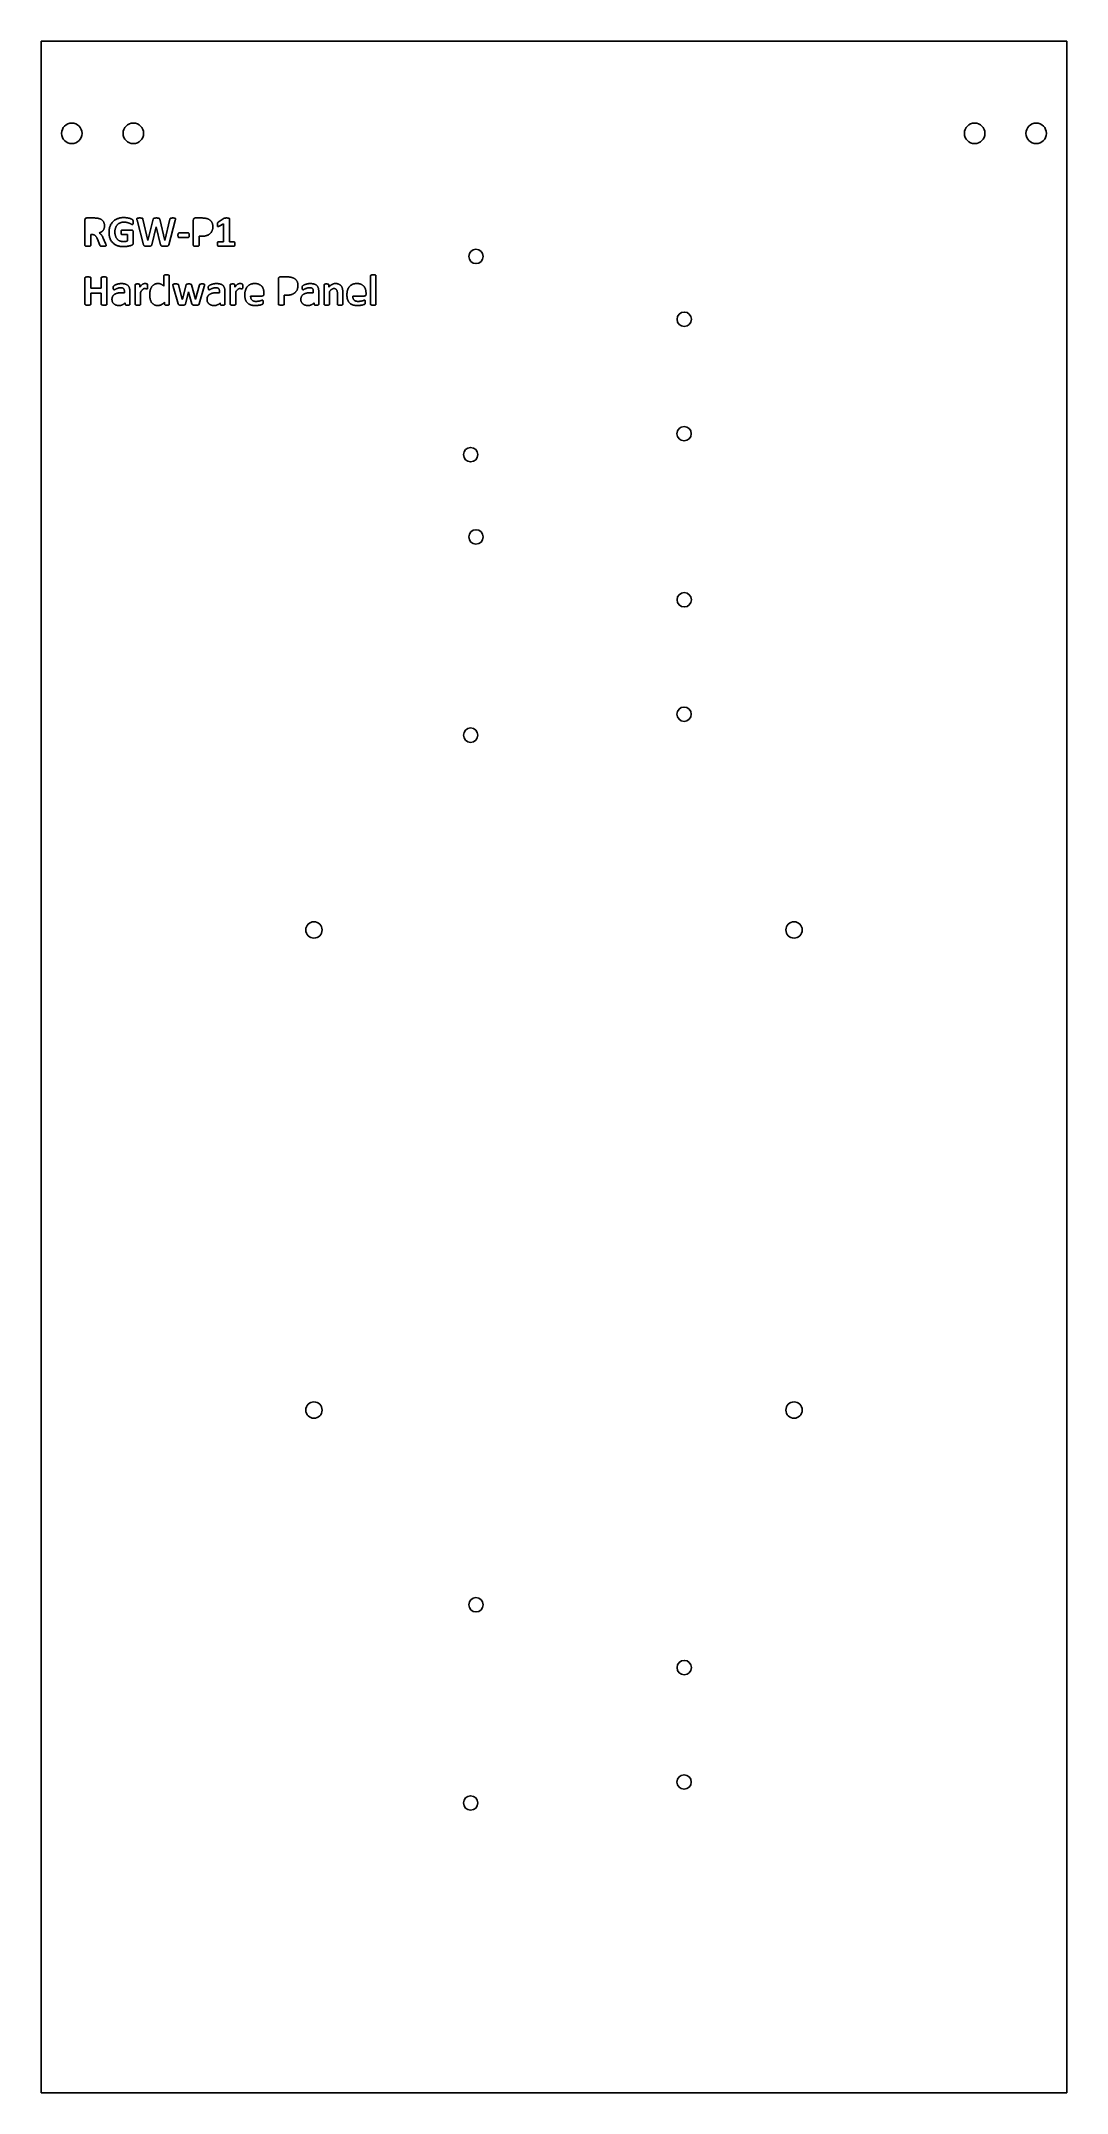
# Model space of a CAD drawing. Extents: x -125 to 125, y -250 to 250.
import ezdxf

# ---------------------------------------------------------------- set-up
doc = ezdxf.new("R2010")
doc.units = 0
doc.layers.get('0').update_dxf_attribs({"linetype": 'CONTINUOUS'})

msp = doc.modelspace()

# ---------------------------------------------------------------- linework, layer by layer
at = {"color": 7, "linetype": 'CONTINUOUS'}
for p, q in [((125, 250), (-125, 250)), ((125, -250), (125, 250)), ((-125, 250), (-125, -250)), ((-114.29, 200.22), (-114.29, 206.44)), ((-113.88, 206.88), (-112.09, 206.88)), ((-100.02, 200.38), (-101.6, 206.33)), ((-100.18, 206.59), (-98.97, 201.38)), ((-98.96, 201.38), (-97.68, 206.56)), ((-96.09, 206.56), (-94.82, 201.38)), ((-94.81, 201.38), (-93.6, 206.58)), ((-92.29, 206.31), (-93.88, 200.38)), ((-87.89, 200.22), (-87.89, 206.38)), ((-87.41, 206.88), (-85.77, 206.88)), ((-81.83, 205.83), (-80.34, 206.81)), ((-80.5, 205.46), (-81.62, 204.86)), ((-80.5, 201.11), (-80.5, 205.46)), ((-79.09, 206.72), (-79.09, 201.11)), ((-112.88, 202.83), (-112.88, 200.22)), ((-112.44, 202.83), (-112.88, 202.83)), ((-110.65, 200.23), (-111.28, 201.76)), ((-109.86, 201.99), (-109.27, 200.65)), ((-105.29, 203.95), (-102.93, 203.95)), ((-103.97, 202.83), (-105.29, 202.83)), ((-103.97, 201.32), (-103.97, 202.83)), ((-102.56, 203.5), (-102.56, 200.75)), ((-98.97, 201.38), (-98.96, 201.38)), ((-96.94, 204.7), (-98.01, 200.38)), ((-96.93, 204.7), (-96.94, 204.7)), ((-95.86, 200.38), (-96.93, 204.7)), ((-94.82, 201.38), (-94.81, 201.38)), ((-91.38, 203.24), (-89.15, 203.24)), ((-89.15, 202.12), (-91.38, 202.12)), ((-86.47, 202.43), (-86.47, 200.22)), ((-85.89, 202.43), (-86.47, 202.43)), ((-81.81, 201.11), (-80.5, 201.11)), ((-77.99, 200), (-81.81, 200)), ((-79.09, 201.11), (-77.98, 201.11)), ((-114.29, 185.87), (-114.29, 192.3)), ((-112.88, 192.3), (-112.88, 189.79)), ((-110.35, 189.79), (-110.35, 192.3)), ((-108.93, 192.3), (-108.93, 185.87)), ((-102.05, 185.86), (-102.05, 190.59)), ((-100.93, 190.59), (-100.93, 190)), ((-95.07, 190.27), (-95.07, 192.81)), ((-93.76, 192.8), (-93.76, 185.86)), ((-91.55, 185.93), (-92.79, 190.22)), ((-91.48, 190.58), (-90.58, 187.1)), ((-90.56, 187.1), (-89.67, 190.58)), ((-88.32, 190.6), (-87.35, 187.1)), ((-87.32, 187.1), (-86.42, 190.58)), ((-85.21, 190.22), (-86.45, 185.93)), ((-78.88, 185.86), (-78.88, 190.59)), ((-77.76, 190.59), (-77.76, 190)), ((-67.15, 185.87), (-67.15, 192.03)), ((-66.67, 192.53), (-65.03, 192.53)), ((-56.02, 185.86), (-56.02, 190.59)), ((-54.9, 190.59), (-54.9, 190.05)), ((-44.69, 185.86), (-44.69, 192.8)), ((-43.38, 192.8), (-43.38, 185.86)), ((-112.88, 189.79), (-110.35, 189.79)), ((-112.88, 188.58), (-112.88, 185.86)), ((-110.35, 188.58), (-112.88, 188.58)), ((-110.35, 185.86), (-110.35, 188.58)), ((-105.15, 188.68), (-104.68, 188.68)), ((-104.68, 188.68), (-104.68, 188.98)), ((-104.47, 185.84), (-104.47, 186.22)), ((-103.37, 189.04), (-103.37, 185.84)), ((-100.74, 188.81), (-100.74, 185.86)), ((-94.88, 185.86), (-94.88, 186.38)), ((-90.58, 187.1), (-90.57, 187.04)), ((-90.57, 187.04), (-90.56, 187.1)), ((-89.06, 188.81), (-89.8, 185.93)), ((-89.05, 188.86), (-89.06, 188.81)), ((-89.04, 188.81), (-89.05, 188.86)), ((-88.22, 185.93), (-89.04, 188.81)), ((-87.35, 187.1), (-87.33, 187.04)), ((-87.33, 187.04), (-87.32, 187.1)), ((-81.98, 188.68), (-81.51, 188.68)), ((-81.51, 188.68), (-81.51, 188.98)), ((-81.31, 185.84), (-81.31, 186.22)), ((-80.2, 189.04), (-80.2, 185.84)), ((-77.57, 188.81), (-77.57, 185.86)), ((-71.09, 187.87), (-73.93, 187.87)), ((-70.69, 188.57), (-70.69, 188.35)), ((-65.73, 188.07), (-65.73, 185.87)), ((-65.15, 188.07), (-65.73, 188.07)), ((-59.12, 188.68), (-58.65, 188.68)), ((-58.65, 188.68), (-58.65, 188.98)), ((-58.44, 185.84), (-58.44, 186.22)), ((-57.34, 189.04), (-57.34, 185.84)), ((-54.71, 188.97), (-54.71, 185.86)), ((-52.78, 185.86), (-52.78, 188.53)), ((-51.47, 188.79), (-51.47, 185.86)), ((-46.21, 187.87), (-49.04, 187.87)), ((-45.8, 188.57), (-45.8, 188.35)), ((-125, -250), (125, -250))]:
    msp.add_line(p, q, dxfattribs=at)
for centre, radius in [((-117.5, 227.5), 2.5), ((-102.5, 227.5), 2.5), ((102.5, 227.5), 2.5), ((117.5, 227.5), 2.5), ((-19.01, 197.51), 1.75), ((31.73, 182.2), 1.75), ((31.7, 154.32), 1.75), ((-20.31, 149.21), 1.75), ((-19.01, 129.16), 1.75), ((31.73, 113.85), 1.75), ((31.7, 85.97), 1.75), ((-20.31, 80.86), 1.75), ((-58.5, 33.4), 2), ((58.5, 33.4), 2), ((-58.5, -83.6), 2), ((58.5, -83.6), 2), ((-19.01, -131.04), 1.75), ((31.73, -146.35), 1.75), ((31.7, -174.23), 1.75), ((-20.31, -179.34), 1.75)]:
    msp.add_circle(centre, radius, dxfattribs=at)
for points, knots in [([(-114.29, 206.44), (-114.29, 206.48), (-114.29, 206.54), (-114.27, 206.64), (-114.23, 206.72), (-114.17, 206.78), (-114.11, 206.82), (-114.04, 206.86), (-113.96, 206.88), (-113.9, 206.88), (-113.88, 206.88)], [0, 0, 0, 0, 0.156892, 0.296423, 0.417856, 0.533664, 0.64735, 0.761616, 0.877699, 1, 1, 1, 1]), ([(-112.09, 206.88), (-112.05, 206.88), (-111.97, 206.88), (-111.85, 206.88), (-111.74, 206.87), (-111.62, 206.87), (-111.48, 206.86), (-111.38, 206.85), (-111.33, 206.84)], [0, 0, 0, 0, 0.168799, 0.323243, 0.461226, 0.582836, 0.801515, 1, 1, 1, 1]), ([(-111.33, 206.84), (-111.26, 206.83), (-111.13, 206.81), (-110.93, 206.77), (-110.75, 206.71), (-110.58, 206.64), (-110.42, 206.57), (-110.27, 206.48), (-110.13, 206.38), (-110.01, 206.27), (-109.9, 206.15), (-109.81, 206.02), (-109.73, 205.87), (-109.66, 205.72), (-109.6, 205.55), (-109.56, 205.38), (-109.54, 205.19), (-109.54, 205.06), (-109.54, 204.99)], [0, 0, 0, 0, 0.071964, 0.14132, 0.20809, 0.272298, 0.334499, 0.395126, 0.453422, 0.511082, 0.567959, 0.625033, 0.682352, 0.741143, 0.801243, 0.864288, 0.93013, 1, 1, 1, 1]), ([(-108.42, 203.37), (-108.42, 203.5), (-108.42, 203.77), (-108.37, 204.16), (-108.29, 204.53), (-108.18, 204.88), (-108.04, 205.2), (-107.87, 205.5), (-107.67, 205.77), (-107.45, 206.02), (-107.21, 206.24), (-106.93, 206.43), (-106.64, 206.6), (-106.32, 206.74), (-105.98, 206.85), (-105.62, 206.93), (-105.24, 206.97), (-104.98, 206.98), (-104.85, 206.98)], [0, 0, 0, 0, 0.071608, 0.139813, 0.205187, 0.2682, 0.329454, 0.388852, 0.446888, 0.504391, 0.561895, 0.619706, 0.678489, 0.738767, 0.80091, 0.864881, 0.930867, 1, 1, 1, 1]), ([(-104.81, 205.87), (-104.9, 205.87), (-105.06, 205.86), (-105.29, 205.83), (-105.51, 205.77), (-105.72, 205.7), (-105.91, 205.61), (-106.1, 205.5), (-106.26, 205.36), (-106.42, 205.22), (-106.55, 205.05), (-106.67, 204.87), (-106.77, 204.67), (-106.86, 204.46), (-106.92, 204.23), (-106.97, 204), (-107, 203.75), (-107.01, 203.58), (-107.01, 203.49)], [0, 0, 0, 0, 0.06731, 0.131669, 0.193748, 0.254534, 0.313904, 0.371938, 0.430002, 0.487986, 0.546531, 0.605729, 0.666465, 0.72914, 0.793796, 0.859819, 0.928806, 1, 1, 1, 1]), ([(-104.85, 206.98), (-104.78, 206.98), (-104.63, 206.98), (-104.43, 206.97), (-104.23, 206.95), (-104.04, 206.92), (-103.86, 206.89), (-103.7, 206.86), (-103.54, 206.83), (-103.36, 206.77), (-103.16, 206.71), (-102.98, 206.63), (-102.86, 206.56), (-102.79, 206.52), (-102.74, 206.48), (-102.68, 206.43), (-102.62, 206.35), (-102.59, 206.25), (-102.57, 206.15), (-102.56, 206.06), (-102.56, 205.95), (-102.56, 205.87), (-102.56, 205.83)], [0, 0, 0, 0, 0.075252, 0.146781, 0.215201, 0.280669, 0.342609, 0.400994, 0.45588, 0.50681, 0.597852, 0.674971, 0.707912, 0.73606, 0.759512, 0.778851, 0.815932, 0.859728, 0.886356, 0.918692, 0.956377, 1, 1, 1, 1]), ([(-102.75, 205.26), (-102.76, 205.26), (-102.79, 205.27), (-102.84, 205.29), (-102.9, 205.32), (-102.98, 205.36), (-103.06, 205.41), (-103.15, 205.46), (-103.26, 205.51), (-103.39, 205.57), (-103.52, 205.62), (-103.67, 205.67), (-103.82, 205.72), (-104, 205.77), (-104.18, 205.82), (-104.38, 205.85), (-104.59, 205.86), (-104.74, 205.87), (-104.81, 205.87)], [0, 0, 0, 0, 0.018355, 0.042888, 0.074339, 0.112647, 0.157162, 0.206807, 0.262258, 0.323579, 0.390223, 0.461084, 0.537895, 0.619356, 0.705703, 0.798085, 0.895561, 1, 1, 1, 1]), ([(-102.56, 205.83), (-102.56, 205.78), (-102.56, 205.69), (-102.57, 205.57), (-102.58, 205.47), (-102.6, 205.39), (-102.63, 205.33), (-102.66, 205.29), (-102.7, 205.26), (-102.73, 205.26), (-102.75, 205.26)], [0, 0, 0, 0, 0.222468, 0.414203, 0.570804, 0.695701, 0.791949, 0.865635, 0.931621, 1, 1, 1, 1]), ([(-101.6, 206.33), (-101.6, 206.36), (-101.62, 206.42), (-101.63, 206.5), (-101.64, 206.57), (-101.65, 206.64), (-101.65, 206.72), (-101.6, 206.79), (-101.55, 206.82), (-101.5, 206.84), (-101.44, 206.86), (-101.37, 206.87), (-101.28, 206.87), (-101.18, 206.88), (-101.07, 206.88), (-100.99, 206.88), (-100.94, 206.88)], [0, 0, 0, 0, 0.080837, 0.15134, 0.212943, 0.2644, 0.349466, 0.423887, 0.464553, 0.512311, 0.564962, 0.627733, 0.701224, 0.788431, 0.887994, 1, 1, 1, 1]), ([(-100.94, 206.88), (-100.9, 206.88), (-100.83, 206.88), (-100.72, 206.88), (-100.63, 206.87), (-100.53, 206.87), (-100.43, 206.86), (-100.33, 206.84), (-100.26, 206.8), (-100.22, 206.75), (-100.2, 206.68), (-100.19, 206.62), (-100.18, 206.59)], [0, 0, 0, 0, 0.12887, 0.245725, 0.345444, 0.433143, 0.574709, 0.678091, 0.756532, 0.824961, 0.901593, 1, 1, 1, 1]), ([(-97.68, 206.56), (-97.67, 206.59), (-97.66, 206.64), (-97.63, 206.72), (-97.58, 206.78), (-97.5, 206.82), (-97.4, 206.85), (-97.3, 206.86), (-97.2, 206.87), (-97.11, 206.88), (-97.01, 206.88), (-96.94, 206.88), (-96.9, 206.88)], [0, 0, 0, 0, 0.0992, 0.183621, 0.261205, 0.347222, 0.456361, 0.592271, 0.675015, 0.771081, 0.878809, 1, 1, 1, 1]), ([(-96.9, 206.88), (-96.86, 206.88), (-96.78, 206.88), (-96.68, 206.88), (-96.58, 206.87), (-96.48, 206.87), (-96.37, 206.86), (-96.27, 206.83), (-96.19, 206.79), (-96.14, 206.73), (-96.11, 206.65), (-96.09, 206.59), (-96.09, 206.56)], [0, 0, 0, 0, 0.122828, 0.234389, 0.329797, 0.413977, 0.552297, 0.65819, 0.742183, 0.817918, 0.899642, 1, 1, 1, 1]), ([(-93.6, 206.58), (-93.6, 206.6), (-93.59, 206.65), (-93.56, 206.72), (-93.52, 206.78), (-93.45, 206.82), (-93.36, 206.85), (-93.26, 206.86), (-93.16, 206.87), (-93.07, 206.88), (-92.96, 206.88), (-92.89, 206.88), (-92.85, 206.88)], [0, 0, 0, 0, 0.0875412, 0.1649314, 0.2395684, 0.3214212, 0.4273299, 0.5657393, 0.6510506, 0.7518312, 0.8681076, 1, 1, 1, 1]), ([(-92.85, 206.88), (-92.81, 206.88), (-92.74, 206.88), (-92.64, 206.88), (-92.55, 206.87), (-92.46, 206.86), (-92.37, 206.85), (-92.28, 206.8), (-92.23, 206.72), (-92.23, 206.64), (-92.24, 206.56), (-92.25, 206.49), (-92.27, 206.4), (-92.28, 206.35), (-92.29, 206.31)], [0, 0, 0, 0, 0.104382, 0.197006, 0.277978, 0.345854, 0.453969, 0.538428, 0.615573, 0.708476, 0.766108, 0.833055, 0.911188, 1, 1, 1, 1]), ([(-87.89, 206.38), (-87.89, 206.42), (-87.88, 206.49), (-87.86, 206.6), (-87.82, 206.69), (-87.76, 206.76), (-87.69, 206.81), (-87.6, 206.85), (-87.51, 206.88), (-87.45, 206.88), (-87.41, 206.88)], [0, 0, 0, 0, 0.149716, 0.282881, 0.403862, 0.51862, 0.633697, 0.747474, 0.868404, 1, 1, 1, 1]), ([(-85.77, 206.88), (-85.69, 206.88), (-85.54, 206.88), (-85.34, 206.86), (-85.18, 206.85), (-85.06, 206.83), (-84.92, 206.81), (-84.77, 206.78), (-84.61, 206.75), (-84.46, 206.7), (-84.3, 206.63), (-84.14, 206.56), (-83.99, 206.47), (-83.84, 206.37), (-83.71, 206.27), (-83.59, 206.15), (-83.49, 206.02), (-83.39, 205.87), (-83.31, 205.72), (-83.25, 205.56), (-83.2, 205.39), (-83.16, 205.2), (-83.14, 205.01), (-83.13, 204.88), (-83.13, 204.81)], [0, 0, 0, 0, 0.0630096, 0.1232213, 0.154028, 0.1879071, 0.2244286, 0.2645025, 0.3066264, 0.3496221, 0.3942603, 0.4406072, 0.4868223, 0.5321176, 0.5765882, 0.6208419, 0.6647292, 0.7089849, 0.7538458, 0.7997925, 0.8469932, 0.8955996, 0.946495, 1, 1, 1, 1]), ([(-82.02, 205.3), (-82.02, 205.33), (-82.02, 205.41), (-82.02, 205.5), (-82.01, 205.58), (-81.99, 205.65), (-81.97, 205.71), (-81.93, 205.75), (-81.88, 205.79), (-81.85, 205.82), (-81.83, 205.83)], [0, 0, 0, 0, 0.195392, 0.351778, 0.482962, 0.593544, 0.693794, 0.782898, 0.880681, 1, 1, 1, 1]), ([(-81.62, 204.86), (-81.66, 204.84), (-81.72, 204.81), (-81.81, 204.78), (-81.89, 204.78), (-81.95, 204.81), (-81.99, 204.89), (-82.01, 204.99), (-82.02, 205.13), (-82.02, 205.23), (-82.02, 205.3)], [0, 0, 0, 0, 0.145139, 0.254807, 0.337681, 0.411022, 0.49886, 0.617146, 0.781497, 1, 1, 1, 1]), ([(-80.34, 206.81), (-80.33, 206.82), (-80.31, 206.83), (-80.27, 206.84), (-80.22, 206.86), (-80.16, 206.87), (-80.08, 206.87), (-79.99, 206.88), (-79.86, 206.88), (-79.77, 206.88), (-79.72, 206.88)], [0, 0, 0, 0, 0.05777, 0.122091, 0.200003, 0.294063, 0.415165, 0.565812, 0.759099, 1, 1, 1, 1]), ([(-79.72, 206.88), (-79.66, 206.88), (-79.55, 206.88), (-79.4, 206.87), (-79.29, 206.86), (-79.2, 206.85), (-79.14, 206.83), (-79.11, 206.8), (-79.09, 206.76), (-79.09, 206.73), (-79.09, 206.72)], [0, 0, 0, 0, 0.261995, 0.466447, 0.624847, 0.740234, 0.823128, 0.882868, 0.937478, 1, 1, 1, 1]), ([(-113.59, 200), (-113.65, 200), (-113.76, 200), (-113.92, 200.01), (-114.04, 200.03), (-114.14, 200.05), (-114.21, 200.08), (-114.26, 200.12), (-114.29, 200.17), (-114.29, 200.21), (-114.29, 200.22)], [0, 0, 0, 0, 0.232935, 0.426819, 0.582554, 0.704601, 0.797371, 0.871655, 0.936086, 1, 1, 1, 1]), ([(-112.88, 200.22), (-112.88, 200.21), (-112.88, 200.17), (-112.91, 200.12), (-112.96, 200.08), (-113.03, 200.05), (-113.13, 200.03), (-113.25, 200.01), (-113.41, 200), (-113.52, 200), (-113.59, 200)], [0, 0, 0, 0, 0.0635514, 0.1295107, 0.2033729, 0.2974139, 0.4187676, 0.5716786, 0.7625042, 1, 1, 1, 1]), ([(-111.28, 201.76), (-111.31, 201.84), (-111.38, 202), (-111.49, 202.22), (-111.6, 202.41), (-111.73, 202.56), (-111.88, 202.68), (-112.04, 202.77), (-112.23, 202.82), (-112.37, 202.83), (-112.44, 202.83)], [0, 0, 0, 0, 0.1593, 0.301039, 0.428722, 0.544154, 0.653039, 0.761128, 0.874112, 1, 1, 1, 1]), ([(-109.54, 204.99), (-109.54, 204.94), (-109.54, 204.83), (-109.56, 204.67), (-109.58, 204.51), (-109.62, 204.37), (-109.67, 204.23), (-109.73, 204.1), (-109.8, 203.97), (-109.88, 203.86), (-109.97, 203.75), (-110.07, 203.65), (-110.18, 203.56), (-110.34, 203.44), (-110.57, 203.31), (-110.77, 203.24), (-110.87, 203.21)], [0, 0, 0, 0, 0.070295, 0.137014, 0.202332, 0.26494, 0.325592, 0.384669, 0.44348, 0.501586, 0.559856, 0.618831, 0.67845, 0.739675, 0.866097, 1, 1, 1, 1]), ([(-110.87, 203.21), (-110.81, 203.18), (-110.71, 203.13), (-110.57, 203.03), (-110.43, 202.91), (-110.3, 202.77), (-110.18, 202.61), (-110.07, 202.43), (-109.96, 202.22), (-109.9, 202.07), (-109.86, 201.99)], [0, 0, 0, 0, 0.107811, 0.215676, 0.325433, 0.441932, 0.566535, 0.698927, 0.842641, 1, 1, 1, 1]), ([(-109.91, 200), (-109.98, 200), (-110.1, 200), (-110.26, 200.01), (-110.39, 200.02), (-110.48, 200.04), (-110.55, 200.08), (-110.6, 200.12), (-110.63, 200.18), (-110.64, 200.21), (-110.65, 200.23)], [0, 0, 0, 0, 0.243328, 0.433557, 0.577376, 0.693089, 0.782344, 0.853591, 0.923378, 1, 1, 1, 1]), ([(-109.13, 200.21), (-109.13, 200.19), (-109.13, 200.16), (-109.15, 200.11), (-109.19, 200.07), (-109.26, 200.04), (-109.37, 200.02), (-109.47, 200.01), (-109.58, 200), (-109.68, 200), (-109.79, 200), (-109.87, 200), (-109.91, 200)], [0, 0, 0, 0, 0.059132, 0.112816, 0.1696131, 0.2518753, 0.3670424, 0.5233178, 0.6180486, 0.7304875, 0.8572385, 1, 1, 1, 1]), ([(-109.27, 200.65), (-109.26, 200.62), (-109.23, 200.56), (-109.2, 200.48), (-109.18, 200.41), (-109.16, 200.35), (-109.14, 200.28), (-109.13, 200.23), (-109.13, 200.21)], [0, 0, 0, 0, 0.218644, 0.402253, 0.555346, 0.678013, 0.862007, 1, 1, 1, 1]), ([(-104.91, 199.9), (-105.05, 199.9), (-105.31, 199.91), (-105.69, 199.95), (-106.05, 200.03), (-106.39, 200.13), (-106.7, 200.26), (-106.99, 200.42), (-107.26, 200.6), (-107.5, 200.81), (-107.71, 201.05), (-107.9, 201.31), (-108.06, 201.6), (-108.19, 201.91), (-108.3, 202.24), (-108.37, 202.6), (-108.42, 202.97), (-108.42, 203.23), (-108.42, 203.37)], [0, 0, 0, 0, 0.071803, 0.140065, 0.205555, 0.26847, 0.329123, 0.38779, 0.445234, 0.502082, 0.558884, 0.616028, 0.674477, 0.73446, 0.796649, 0.861309, 0.929044, 1, 1, 1, 1]), ([(-107.01, 203.49), (-107.01, 203.4), (-107, 203.21), (-106.97, 202.95), (-106.92, 202.7), (-106.86, 202.46), (-106.77, 202.25), (-106.67, 202.05), (-106.55, 201.88), (-106.42, 201.71), (-106.27, 201.57), (-106.1, 201.45), (-105.93, 201.35), (-105.74, 201.26), (-105.53, 201.19), (-105.32, 201.15), (-105.09, 201.12), (-104.94, 201.11), (-104.86, 201.11)], [0, 0, 0, 0, 0.078025, 0.151681, 0.221826, 0.288132, 0.351475, 0.412082, 0.470563, 0.527793, 0.584187, 0.640212, 0.696471, 0.754196, 0.813298, 0.873546, 0.935471, 1, 1, 1, 1]), ([(-105.49, 203.39), (-105.49, 203.43), (-105.49, 203.52), (-105.48, 203.64), (-105.46, 203.74), (-105.44, 203.82), (-105.41, 203.87), (-105.37, 203.91), (-105.33, 203.94), (-105.3, 203.94), (-105.29, 203.95)], [0, 0, 0, 0, 0.222382, 0.406205, 0.557642, 0.678177, 0.77763, 0.857173, 0.930509, 1, 1, 1, 1]), ([(-105.29, 202.83), (-105.3, 202.83), (-105.33, 202.84), (-105.37, 202.86), (-105.41, 202.9), (-105.44, 202.96), (-105.46, 203.04), (-105.48, 203.13), (-105.49, 203.25), (-105.49, 203.34), (-105.49, 203.39)], [0, 0, 0, 0, 0.072578, 0.144482, 0.224778, 0.322997, 0.444673, 0.597125, 0.780445, 1, 1, 1, 1]), ([(-102.56, 200.75), (-102.56, 200.7), (-102.56, 200.6), (-102.6, 200.49), (-102.65, 200.41), (-102.7, 200.36), (-102.76, 200.31), (-102.88, 200.26), (-103.05, 200.2), (-103.28, 200.13), (-103.53, 200.06), (-103.8, 200), (-104.07, 199.96), (-104.35, 199.92), (-104.63, 199.9), (-104.82, 199.9), (-104.91, 199.9)], [0, 0, 0, 0, 0.05568, 0.106054, 0.130672, 0.156668, 0.185638, 0.218, 0.293874, 0.385038, 0.484116, 0.586202, 0.689131, 0.792555, 0.896112, 1, 1, 1, 1]), ([(-104.86, 201.11), (-104.78, 201.12), (-104.63, 201.12), (-104.4, 201.16), (-104.18, 201.22), (-104.04, 201.28), (-103.97, 201.32)], [0, 0, 0, 0, 0.253208, 0.507692, 0.758121, 1, 1, 1, 1]), ([(-102.93, 203.95), (-102.91, 203.94), (-102.85, 203.94), (-102.78, 203.92), (-102.72, 203.88), (-102.66, 203.83), (-102.61, 203.76), (-102.58, 203.68), (-102.56, 203.59), (-102.56, 203.53), (-102.56, 203.5)], [0, 0, 0, 0, 0.122865, 0.235858, 0.346487, 0.460191, 0.580598, 0.708416, 0.846253, 1, 1, 1, 1]), ([(-99, 200), (-99.05, 200), (-99.14, 200), (-99.27, 200), (-99.39, 200.01), (-99.52, 200.01), (-99.65, 200.03), (-99.78, 200.06), (-99.88, 200.11), (-99.95, 200.18), (-99.99, 200.28), (-100.01, 200.35), (-100.02, 200.38)], [0, 0, 0, 0, 0.122643, 0.230935, 0.327558, 0.411146, 0.549179, 0.657086, 0.744038, 0.819707, 0.90139, 1, 1, 1, 1]), ([(-98.01, 200.38), (-98.02, 200.35), (-98.03, 200.28), (-98.08, 200.19), (-98.14, 200.11), (-98.24, 200.06), (-98.37, 200.03), (-98.5, 200.01), (-98.62, 200.01), (-98.73, 200), (-98.86, 200), (-98.95, 200), (-99, 200)], [0, 0, 0, 0, 0.096461, 0.180528, 0.258475, 0.347419, 0.456236, 0.594301, 0.677647, 0.771723, 0.880491, 1, 1, 1, 1]), ([(-94.86, 200), (-94.91, 200), (-95, 200), (-95.13, 200), (-95.24, 200.01), (-95.36, 200.01), (-95.49, 200.03), (-95.62, 200.06), (-95.72, 200.11), (-95.79, 200.18), (-95.83, 200.28), (-95.85, 200.35), (-95.86, 200.38)], [0, 0, 0, 0, 0.120039, 0.228076, 0.324184, 0.40697, 0.545429, 0.654449, 0.740985, 0.817425, 0.900339, 1, 1, 1, 1]), ([(-93.88, 200.38), (-93.89, 200.35), (-93.91, 200.28), (-93.96, 200.18), (-94.04, 200.11), (-94.14, 200.06), (-94.27, 200.03), (-94.43, 200.01), (-94.63, 200), (-94.78, 200), (-94.86, 200)], [0, 0, 0, 0, 0.103559, 0.190898, 0.273898, 0.367265, 0.480124, 0.617723, 0.788483, 1, 1, 1, 1]), ([(-91.63, 202.69), (-91.63, 202.73), (-91.63, 202.82), (-91.62, 202.94), (-91.6, 203.03), (-91.58, 203.11), (-91.54, 203.17), (-91.5, 203.21), (-91.44, 203.23), (-91.4, 203.24), (-91.38, 203.24)], [0, 0, 0, 0, 0.207503, 0.38308, 0.525704, 0.639226, 0.735586, 0.821545, 0.906038, 1, 1, 1, 1]), ([(-91.38, 202.12), (-91.4, 202.13), (-91.44, 202.13), (-91.5, 202.15), (-91.54, 202.2), (-91.58, 202.25), (-91.6, 202.33), (-91.62, 202.43), (-91.63, 202.55), (-91.63, 202.64), (-91.63, 202.69)], [0, 0, 0, 0, 0.092766, 0.176185, 0.262566, 0.3577, 0.474135, 0.617201, 0.792836, 1, 1, 1, 1]), ([(-89.15, 203.24), (-89.13, 203.24), (-89.09, 203.23), (-89.03, 203.21), (-88.99, 203.17), (-88.96, 203.11), (-88.93, 203.04), (-88.91, 202.94), (-88.9, 202.82), (-88.9, 202.73), (-88.9, 202.69)], [0, 0, 0, 0, 0.08944, 0.168125, 0.251147, 0.347914, 0.46791, 0.615302, 0.791621, 1, 1, 1, 1]), ([(-88.9, 202.69), (-88.9, 202.64), (-88.9, 202.55), (-88.91, 202.43), (-88.93, 202.33), (-88.96, 202.25), (-88.99, 202.19), (-89.03, 202.15), (-89.09, 202.13), (-89.13, 202.13), (-89.15, 202.12)], [0, 0, 0, 0, 0.213394, 0.39038, 0.536823, 0.652724, 0.745395, 0.829166, 0.91112, 1, 1, 1, 1]), ([(-87.18, 200), (-87.25, 200), (-87.36, 200), (-87.51, 200.01), (-87.64, 200.03), (-87.74, 200.05), (-87.81, 200.08), (-87.86, 200.12), (-87.88, 200.17), (-87.89, 200.21), (-87.89, 200.22)], [0, 0, 0, 0, 0.232935, 0.426819, 0.582554, 0.704601, 0.797371, 0.871655, 0.936086, 1, 1, 1, 1]), ([(-86.47, 200.22), (-86.47, 200.21), (-86.48, 200.17), (-86.51, 200.12), (-86.56, 200.08), (-86.63, 200.05), (-86.72, 200.03), (-86.85, 200.01), (-87, 200), (-87.12, 200), (-87.18, 200)], [0, 0, 0, 0, 0.063501, 0.129408, 0.203211, 0.297972, 0.419229, 0.572019, 0.762693, 1, 1, 1, 1]), ([(-83.13, 204.81), (-83.14, 204.72), (-83.14, 204.53), (-83.17, 204.27), (-83.23, 204.02), (-83.31, 203.79), (-83.41, 203.58), (-83.53, 203.38), (-83.68, 203.2), (-83.84, 203.04), (-84.03, 202.9), (-84.23, 202.78), (-84.46, 202.67), (-84.7, 202.58), (-84.97, 202.51), (-85.26, 202.46), (-85.57, 202.43), (-85.78, 202.43), (-85.89, 202.43)], [0, 0, 0, 0, 0.067154, 0.130996, 0.192035, 0.250637, 0.307253, 0.362902, 0.41792, 0.473187, 0.529162, 0.586636, 0.646498, 0.708973, 0.774815, 0.844827, 0.919904, 1, 1, 1, 1]), ([(-82.02, 200.55), (-82.02, 200.6), (-82.02, 200.69), (-82.01, 200.81), (-81.99, 200.9), (-81.97, 200.98), (-81.94, 201.04), (-81.9, 201.08), (-81.86, 201.11), (-81.82, 201.11), (-81.81, 201.11)], [0, 0, 0, 0, 0.221667, 0.40531, 0.555067, 0.676946, 0.776149, 0.85798, 0.929112, 1, 1, 1, 1]), ([(-81.81, 200), (-81.83, 200), (-81.85, 200), (-81.9, 200.03), (-81.93, 200.07), (-81.96, 200.12), (-81.99, 200.2), (-82.01, 200.29), (-82.02, 200.41), (-82.02, 200.5), (-82.02, 200.55)], [0, 0, 0, 0, 0.0652294, 0.135101, 0.2140224, 0.3118351, 0.435768, 0.5899256, 0.7767076, 1, 1, 1, 1]), ([(-77.77, 200.55), (-77.77, 200.5), (-77.77, 200.41), (-77.79, 200.29), (-77.8, 200.2), (-77.83, 200.12), (-77.86, 200.06), (-77.9, 200.03), (-77.94, 200), (-77.97, 200), (-77.99, 200)], [0, 0, 0, 0, 0.221173, 0.406483, 0.559224, 0.682018, 0.778932, 0.858847, 0.928076, 1, 1, 1, 1]), ([(-77.98, 201.11), (-77.97, 201.11), (-77.94, 201.11), (-77.89, 201.08), (-77.85, 201.04), (-77.82, 200.98), (-77.8, 200.91), (-77.78, 200.81), (-77.77, 200.69), (-77.77, 200.6), (-77.77, 200.55)], [0, 0, 0, 0, 0.0709337, 0.1421126, 0.2239961, 0.3232635, 0.4452224, 0.5942209, 0.7781886, 1, 1, 1, 1]), ([(-114.29, 192.3), (-114.29, 192.32), (-114.29, 192.36), (-114.26, 192.4), (-114.21, 192.44), (-114.14, 192.47), (-114.04, 192.49), (-113.91, 192.51), (-113.76, 192.53), (-113.64, 192.53), (-113.58, 192.53)], [0, 0, 0, 0, 0.064029, 0.127451, 0.201481, 0.295736, 0.417365, 0.572567, 0.765938, 1, 1, 1, 1]), ([(-113.58, 192.53), (-113.52, 192.53), (-113.4, 192.53), (-113.25, 192.51), (-113.12, 192.49), (-113.03, 192.47), (-112.96, 192.44), (-112.91, 192.4), (-112.88, 192.36), (-112.88, 192.32), (-112.88, 192.3)], [0, 0, 0, 0, 0.239315, 0.431788, 0.585897, 0.706283, 0.799249, 0.872177, 0.935951, 1, 1, 1, 1]), ([(-110.35, 192.3), (-110.34, 192.32), (-110.34, 192.36), (-110.31, 192.4), (-110.26, 192.44), (-110.19, 192.47), (-110.1, 192.49), (-109.97, 192.51), (-109.82, 192.53), (-109.7, 192.53), (-109.64, 192.53)], [0, 0, 0, 0, 0.064004, 0.127401, 0.201403, 0.292025, 0.411701, 0.566842, 0.762098, 1, 1, 1, 1]), ([(-109.64, 192.53), (-109.57, 192.53), (-109.46, 192.53), (-109.31, 192.51), (-109.18, 192.49), (-109.09, 192.47), (-109.01, 192.44), (-108.96, 192.4), (-108.93, 192.36), (-108.93, 192.32), (-108.93, 192.3)], [0, 0, 0, 0, 0.233771, 0.424589, 0.578953, 0.70146, 0.796395, 0.870959, 0.935845, 1, 1, 1, 1]), ([(-107.41, 189.91), (-107.41, 189.96), (-107.41, 190.04), (-107.39, 190.16), (-107.35, 190.25), (-107.3, 190.32), (-107.24, 190.37), (-107.18, 190.41), (-107.11, 190.46), (-106.99, 190.53), (-106.82, 190.62), (-106.59, 190.71), (-106.33, 190.79), (-106.05, 190.85), (-105.75, 190.9), (-105.55, 190.9), (-105.45, 190.91)], [0, 0, 0, 0, 0.059047, 0.104951, 0.145146, 0.186708, 0.211311, 0.241332, 0.276421, 0.317562, 0.41107, 0.514889, 0.627854, 0.747575, 0.87271, 1, 1, 1, 1]), ([(-105.45, 190.91), (-105.36, 190.91), (-105.19, 190.9), (-104.94, 190.88), (-104.71, 190.85), (-104.5, 190.8), (-104.31, 190.74), (-104.14, 190.67), (-103.99, 190.57), (-103.85, 190.47), (-103.73, 190.34), (-103.63, 190.2), (-103.54, 190.05), (-103.48, 189.88), (-103.43, 189.69), (-103.39, 189.49), (-103.37, 189.27), (-103.37, 189.11), (-103.37, 189.04)], [0, 0, 0, 0, 0.082328, 0.15905, 0.229512, 0.294962, 0.355949, 0.413507, 0.468131, 0.521224, 0.573572, 0.626172, 0.680004, 0.736438, 0.795981, 0.859405, 0.927395, 1, 1, 1, 1]), ([(-102.05, 190.59), (-102.05, 190.61), (-102.05, 190.64), (-102.03, 190.69), (-101.99, 190.73), (-101.93, 190.76), (-101.85, 190.78), (-101.75, 190.79), (-101.63, 190.81), (-101.54, 190.81), (-101.49, 190.81)], [0, 0, 0, 0, 0.074529, 0.14498, 0.22591, 0.32188, 0.444068, 0.591459, 0.775815, 1, 1, 1, 1]), ([(-101.49, 190.81), (-101.44, 190.81), (-101.34, 190.81), (-101.22, 190.79), (-101.12, 190.78), (-101.05, 190.76), (-100.99, 190.73), (-100.95, 190.69), (-100.93, 190.64), (-100.93, 190.61), (-100.93, 190.59)], [0, 0, 0, 0, 0.230695, 0.418848, 0.569731, 0.685976, 0.776288, 0.852907, 0.924903, 1, 1, 1, 1]), ([(-100.93, 190), (-100.9, 190.05), (-100.84, 190.13), (-100.75, 190.25), (-100.66, 190.35), (-100.55, 190.47), (-100.42, 190.6), (-100.27, 190.72), (-100.12, 190.81), (-99.97, 190.87), (-99.81, 190.9), (-99.71, 190.91), (-99.66, 190.91)], [0, 0, 0, 0, 0.097102, 0.188145, 0.271883, 0.349184, 0.48773, 0.607838, 0.714831, 0.812596, 0.907221, 1, 1, 1, 1]), ([(-99.66, 190.91), (-99.64, 190.91), (-99.59, 190.91), (-99.51, 190.9), (-99.43, 190.89), (-99.35, 190.87), (-99.27, 190.86), (-99.2, 190.83), (-99.15, 190.81), (-99.11, 190.79), (-99.08, 190.76), (-99.06, 190.73), (-99.05, 190.69), (-99.04, 190.64), (-99.03, 190.57), (-99.02, 190.47), (-99.02, 190.34), (-99.02, 190.24), (-99.02, 190.19)], [0, 0, 0, 0, 0.060882, 0.124616, 0.194043, 0.26541, 0.334737, 0.395834, 0.445714, 0.483881, 0.514771, 0.543822, 0.576044, 0.618096, 0.674235, 0.753803, 0.859734, 1, 1, 1, 1]), ([(-99.02, 190.19), (-99.02, 190.13), (-99.02, 190.03), (-99.02, 189.89), (-99.04, 189.79), (-99.06, 189.7), (-99.08, 189.64), (-99.11, 189.6), (-99.16, 189.58), (-99.19, 189.58), (-99.2, 189.58)], [0, 0, 0, 0, 0.240491, 0.435901, 0.586999, 0.705846, 0.794313, 0.865179, 0.929097, 1, 1, 1, 1]), ([(-98.51, 188.16), (-98.51, 188.27), (-98.51, 188.47), (-98.48, 188.76), (-98.44, 189.04), (-98.38, 189.3), (-98.3, 189.54), (-98.21, 189.77), (-98.11, 189.98), (-97.98, 190.17), (-97.84, 190.33), (-97.69, 190.49), (-97.52, 190.61), (-97.33, 190.72), (-97.13, 190.8), (-96.91, 190.87), (-96.68, 190.9), (-96.52, 190.9), (-96.44, 190.91)], [0, 0, 0, 0, 0.079372, 0.155371, 0.22736, 0.296257, 0.361893, 0.424684, 0.484193, 0.541867, 0.597925, 0.652887, 0.707575, 0.762436, 0.818808, 0.876768, 0.936846, 1, 1, 1, 1]), ([(-96.44, 190.91), (-96.37, 190.91), (-96.24, 190.9), (-96.06, 190.87), (-95.88, 190.82), (-95.71, 190.75), (-95.55, 190.65), (-95.39, 190.54), (-95.22, 190.42), (-95.12, 190.32), (-95.07, 190.27)], [0, 0, 0, 0, 0.125488, 0.246442, 0.365138, 0.481547, 0.600614, 0.726676, 0.859402, 1, 1, 1, 1]), ([(-95.07, 192.81), (-95.07, 192.82), (-95.07, 192.85), (-95.04, 192.9), (-95, 192.94), (-94.93, 192.97), (-94.84, 193), (-94.72, 193.02), (-94.58, 193.03), (-94.47, 193.03), (-94.41, 193.03)], [0, 0, 0, 0, 0.065576, 0.130045, 0.205371, 0.300638, 0.422856, 0.575292, 0.766066, 1, 1, 1, 1]), ([(-94.41, 193.03), (-94.35, 193.03), (-94.25, 193.03), (-94.1, 193.02), (-93.99, 193), (-93.9, 192.97), (-93.83, 192.94), (-93.79, 192.9), (-93.76, 192.85), (-93.76, 192.82), (-93.76, 192.8)], [0, 0, 0, 0, 0.234031, 0.424884, 0.577383, 0.69566, 0.789093, 0.86597, 0.932334, 1, 1, 1, 1]), ([(-92.87, 190.6), (-92.87, 190.62), (-92.86, 190.65), (-92.84, 190.7), (-92.79, 190.74), (-92.73, 190.76), (-92.63, 190.79), (-92.51, 190.8), (-92.36, 190.8), (-92.25, 190.81), (-92.19, 190.81)], [0, 0, 0, 0, 0.066445, 0.127921, 0.200684, 0.29174, 0.414144, 0.568879, 0.764042, 1, 1, 1, 1]), ([(-92.79, 190.22), (-92.81, 190.26), (-92.83, 190.34), (-92.86, 190.45), (-92.87, 190.53), (-92.87, 190.58), (-92.87, 190.6)], [0, 0, 0, 0, 0.361519, 0.630973, 0.836061, 1, 1, 1, 1]), ([(-92.19, 190.81), (-92.13, 190.81), (-92.01, 190.8), (-91.85, 190.8), (-91.73, 190.78), (-91.64, 190.76), (-91.57, 190.73), (-91.52, 190.69), (-91.5, 190.64), (-91.48, 190.6), (-91.48, 190.58)], [0, 0, 0, 0, 0.2397935, 0.4310718, 0.5802525, 0.6946639, 0.7835863, 0.8552606, 0.9241781, 1, 1, 1, 1]), ([(-89.67, 190.58), (-89.67, 190.6), (-89.66, 190.64), (-89.63, 190.69), (-89.58, 190.73), (-89.51, 190.76), (-89.42, 190.78), (-89.31, 190.8), (-89.16, 190.8), (-89.05, 190.81), (-88.99, 190.81)], [0, 0, 0, 0, 0.07969, 0.153573, 0.231216, 0.320278, 0.433634, 0.579062, 0.766283, 1, 1, 1, 1]), ([(-88.99, 190.81), (-88.93, 190.81), (-88.82, 190.81), (-88.68, 190.79), (-88.56, 190.78), (-88.48, 190.76), (-88.41, 190.73), (-88.37, 190.69), (-88.34, 190.65), (-88.33, 190.62), (-88.32, 190.6)], [0, 0, 0, 0, 0.239598, 0.431392, 0.582066, 0.698784, 0.788187, 0.861134, 0.928182, 1, 1, 1, 1]), ([(-86.42, 190.58), (-86.42, 190.6), (-86.41, 190.64), (-86.38, 190.69), (-86.34, 190.73), (-86.27, 190.76), (-86.18, 190.78), (-86.07, 190.8), (-85.93, 190.8), (-85.82, 190.81), (-85.76, 190.81)], [0, 0, 0, 0, 0.07951, 0.15188, 0.22964, 0.320563, 0.43629, 0.5827, 0.769693, 1, 1, 1, 1]), ([(-85.76, 190.81), (-85.7, 190.81), (-85.6, 190.8), (-85.46, 190.8), (-85.35, 190.79), (-85.26, 190.76), (-85.2, 190.74), (-85.16, 190.7), (-85.14, 190.65), (-85.13, 190.62), (-85.13, 190.6)], [0, 0, 0, 0, 0.239877, 0.432057, 0.585675, 0.70309, 0.79187, 0.864348, 0.929686, 1, 1, 1, 1]), ([(-85.13, 190.6), (-85.13, 190.58), (-85.13, 190.53), (-85.15, 190.45), (-85.17, 190.34), (-85.19, 190.26), (-85.21, 190.22)], [0, 0, 0, 0, 0.16413, 0.366593, 0.63245, 1, 1, 1, 1]), ([(-84.25, 189.91), (-84.25, 189.96), (-84.24, 190.04), (-84.23, 190.16), (-84.18, 190.25), (-84.13, 190.32), (-84.07, 190.37), (-84.01, 190.41), (-83.94, 190.46), (-83.82, 190.53), (-83.65, 190.62), (-83.42, 190.71), (-83.16, 190.79), (-82.88, 190.85), (-82.59, 190.9), (-82.38, 190.9), (-82.28, 190.91)], [0, 0, 0, 0, 0.059047, 0.104951, 0.145146, 0.186708, 0.211311, 0.241332, 0.276421, 0.317562, 0.41107, 0.514889, 0.627854, 0.747575, 0.87271, 1, 1, 1, 1]), ([(-82.28, 190.91), (-82.19, 190.91), (-82.02, 190.9), (-81.77, 190.88), (-81.54, 190.85), (-81.34, 190.8), (-81.15, 190.74), (-80.97, 190.67), (-80.82, 190.57), (-80.68, 190.47), (-80.56, 190.34), (-80.46, 190.2), (-80.38, 190.05), (-80.31, 189.88), (-80.26, 189.69), (-80.22, 189.49), (-80.2, 189.27), (-80.2, 189.11), (-80.2, 189.04)], [0, 0, 0, 0, 0.082328, 0.15905, 0.229512, 0.294962, 0.355949, 0.413507, 0.468131, 0.521224, 0.573572, 0.626172, 0.680004, 0.736438, 0.795981, 0.859405, 0.927395, 1, 1, 1, 1]), ([(-78.88, 190.59), (-78.88, 190.61), (-78.88, 190.64), (-78.86, 190.69), (-78.82, 190.73), (-78.76, 190.76), (-78.68, 190.78), (-78.58, 190.79), (-78.46, 190.81), (-78.37, 190.81), (-78.32, 190.81)], [0, 0, 0, 0, 0.074529, 0.14498, 0.22591, 0.32188, 0.444068, 0.591459, 0.775815, 1, 1, 1, 1]), ([(-78.32, 190.81), (-78.27, 190.81), (-78.18, 190.81), (-78.05, 190.79), (-77.95, 190.78), (-77.88, 190.76), (-77.82, 190.73), (-77.79, 190.69), (-77.76, 190.64), (-77.76, 190.61), (-77.76, 190.59)], [0, 0, 0, 0, 0.230695, 0.418848, 0.569731, 0.685976, 0.776288, 0.852907, 0.924903, 1, 1, 1, 1]), ([(-77.76, 190), (-77.73, 190.05), (-77.67, 190.13), (-77.58, 190.25), (-77.5, 190.35), (-77.39, 190.47), (-77.26, 190.6), (-77.1, 190.72), (-76.95, 190.81), (-76.8, 190.87), (-76.65, 190.9), (-76.55, 190.91), (-76.5, 190.91)], [0, 0, 0, 0, 0.0971021, 0.188145, 0.2718827, 0.3491843, 0.4877299, 0.6078376, 0.7148309, 0.812596, 0.9072206, 1, 1, 1, 1]), ([(-76.5, 190.91), (-76.47, 190.91), (-76.42, 190.91), (-76.35, 190.9), (-76.26, 190.89), (-76.18, 190.87), (-76.1, 190.86), (-76.04, 190.83), (-75.98, 190.81), (-75.94, 190.79), (-75.91, 190.76), (-75.89, 190.73), (-75.88, 190.69), (-75.87, 190.64), (-75.86, 190.57), (-75.86, 190.47), (-75.85, 190.34), (-75.85, 190.24), (-75.85, 190.19)], [0, 0, 0, 0, 0.060882, 0.124616, 0.194043, 0.26541, 0.334737, 0.395834, 0.445714, 0.483881, 0.514771, 0.543822, 0.576044, 0.618096, 0.674235, 0.753803, 0.859734, 1, 1, 1, 1]), ([(-75.85, 190.19), (-75.85, 190.13), (-75.85, 190.03), (-75.86, 189.89), (-75.87, 189.79), (-75.89, 189.7), (-75.91, 189.64), (-75.95, 189.6), (-75.99, 189.58), (-76.02, 189.58), (-76.04, 189.58)], [0, 0, 0, 0, 0.240491, 0.435901, 0.586999, 0.705846, 0.794313, 0.865179, 0.929097, 1, 1, 1, 1]), ([(-75.34, 188.17), (-75.34, 188.28), (-75.34, 188.48), (-75.31, 188.77), (-75.25, 189.05), (-75.18, 189.31), (-75.09, 189.56), (-74.98, 189.79), (-74.85, 189.99), (-74.71, 190.18), (-74.54, 190.35), (-74.36, 190.5), (-74.15, 190.62), (-73.94, 190.73), (-73.71, 190.81), (-73.46, 190.87), (-73.2, 190.9), (-73.02, 190.9), (-72.93, 190.91)], [0, 0, 0, 0, 0.075034, 0.146565, 0.215073, 0.280874, 0.344191, 0.405103, 0.463703, 0.521184, 0.577995, 0.634578, 0.691273, 0.749452, 0.809107, 0.870074, 0.933759, 1, 1, 1, 1]), ([(-72.93, 190.91), (-72.83, 190.9), (-72.65, 190.9), (-72.38, 190.87), (-72.13, 190.81), (-71.91, 190.73), (-71.71, 190.64), (-71.52, 190.52), (-71.36, 190.39), (-71.21, 190.24), (-71.09, 190.08), (-70.98, 189.9), (-70.89, 189.7), (-70.81, 189.5), (-70.76, 189.28), (-70.72, 189.05), (-70.69, 188.81), (-70.69, 188.65), (-70.69, 188.57)], [0, 0, 0, 0, 0.078108, 0.150714, 0.218441, 0.28205, 0.342857, 0.401043, 0.458105, 0.514212, 0.570481, 0.626895, 0.684643, 0.744184, 0.805239, 0.867991, 0.933066, 1, 1, 1, 1]), ([(-67.15, 192.03), (-67.15, 192.07), (-67.15, 192.14), (-67.12, 192.24), (-67.08, 192.33), (-67.02, 192.4), (-66.95, 192.46), (-66.87, 192.5), (-66.77, 192.52), (-66.71, 192.52), (-66.67, 192.53)], [0, 0, 0, 0, 0.149716, 0.282881, 0.403862, 0.51862, 0.633697, 0.747474, 0.868404, 1, 1, 1, 1]), ([(-62.39, 190.45), (-62.4, 190.36), (-62.4, 190.18), (-62.44, 189.92), (-62.49, 189.67), (-62.57, 189.44), (-62.67, 189.23), (-62.8, 189.03), (-62.94, 188.85), (-63.1, 188.69), (-63.29, 188.55), (-63.5, 188.42), (-63.72, 188.32), (-63.97, 188.23), (-64.23, 188.16), (-64.52, 188.11), (-64.83, 188.08), (-65.04, 188.08), (-65.15, 188.07)], [0, 0, 0, 0, 0.067154, 0.130996, 0.192035, 0.250637, 0.307253, 0.362902, 0.41792, 0.473187, 0.529162, 0.586636, 0.646498, 0.708973, 0.774815, 0.844827, 0.919904, 1, 1, 1, 1]), ([(-65.03, 192.53), (-64.95, 192.52), (-64.8, 192.52), (-64.6, 192.51), (-64.44, 192.5), (-64.32, 192.48), (-64.18, 192.46), (-64.03, 192.43), (-63.87, 192.39), (-63.72, 192.34), (-63.56, 192.28), (-63.4, 192.2), (-63.25, 192.12), (-63.11, 192.02), (-62.97, 191.91), (-62.85, 191.79), (-62.75, 191.66), (-62.65, 191.52), (-62.57, 191.37), (-62.51, 191.2), (-62.46, 191.03), (-62.42, 190.85), (-62.4, 190.66), (-62.4, 190.52), (-62.39, 190.45)], [0, 0, 0, 0, 0.0630096, 0.1232213, 0.154028, 0.1879071, 0.2244286, 0.2645025, 0.3066264, 0.3496221, 0.3942603, 0.4406072, 0.4868223, 0.5321176, 0.5765882, 0.6208419, 0.6647292, 0.7089849, 0.7538458, 0.7997925, 0.8469932, 0.8955996, 0.946495, 1, 1, 1, 1]), ([(-61.38, 189.91), (-61.38, 189.96), (-61.38, 190.04), (-61.36, 190.16), (-61.32, 190.25), (-61.27, 190.32), (-61.21, 190.37), (-61.15, 190.41), (-61.08, 190.46), (-60.96, 190.53), (-60.79, 190.62), (-60.56, 190.71), (-60.3, 190.79), (-60.02, 190.85), (-59.72, 190.9), (-59.52, 190.9), (-59.42, 190.91)], [0, 0, 0, 0, 0.059047, 0.104951, 0.145146, 0.186708, 0.211311, 0.241332, 0.276421, 0.317562, 0.41107, 0.514889, 0.627854, 0.747575, 0.87271, 1, 1, 1, 1]), ([(-59.42, 190.91), (-59.33, 190.91), (-59.16, 190.9), (-58.91, 190.88), (-58.68, 190.85), (-58.47, 190.8), (-58.28, 190.74), (-58.11, 190.67), (-57.96, 190.57), (-57.82, 190.47), (-57.7, 190.34), (-57.6, 190.2), (-57.51, 190.05), (-57.45, 189.88), (-57.4, 189.69), (-57.36, 189.49), (-57.34, 189.27), (-57.34, 189.11), (-57.34, 189.04)], [0, 0, 0, 0, 0.082328, 0.15905, 0.229512, 0.294962, 0.355949, 0.413507, 0.468131, 0.521224, 0.573572, 0.626172, 0.680004, 0.736438, 0.795981, 0.859405, 0.927395, 1, 1, 1, 1]), ([(-56.02, 190.59), (-56.02, 190.61), (-56.02, 190.64), (-56, 190.69), (-55.96, 190.73), (-55.9, 190.76), (-55.82, 190.78), (-55.72, 190.79), (-55.6, 190.81), (-55.51, 190.81), (-55.46, 190.81)], [0, 0, 0, 0, 0.074529, 0.14498, 0.22591, 0.32188, 0.444068, 0.591459, 0.775815, 1, 1, 1, 1]), ([(-55.46, 190.81), (-55.41, 190.81), (-55.31, 190.81), (-55.19, 190.79), (-55.09, 190.78), (-55.02, 190.76), (-54.96, 190.73), (-54.93, 190.69), (-54.9, 190.64), (-54.9, 190.61), (-54.9, 190.59)], [0, 0, 0, 0, 0.230695, 0.418848, 0.569731, 0.685976, 0.776288, 0.852907, 0.924903, 1, 1, 1, 1]), ([(-54.9, 190.05), (-54.83, 190.12), (-54.71, 190.25), (-54.5, 190.42), (-54.3, 190.57), (-54.09, 190.69), (-53.88, 190.79), (-53.67, 190.86), (-53.45, 190.9), (-53.3, 190.9), (-53.23, 190.91)], [0, 0, 0, 0, 0.1473488, 0.2846473, 0.4150818, 0.5374326, 0.655921, 0.771456, 0.8854081, 1, 1, 1, 1]), ([(-53.23, 190.91), (-53.15, 190.91), (-53, 190.9), (-52.78, 190.87), (-52.58, 190.82), (-52.4, 190.75), (-52.24, 190.66), (-52.1, 190.56), (-51.97, 190.45), (-51.86, 190.32), (-51.76, 190.17), (-51.68, 190.02), (-51.61, 189.85), (-51.56, 189.67), (-51.52, 189.47), (-51.49, 189.26), (-51.47, 189.03), (-51.47, 188.87), (-51.47, 188.79)], [0, 0, 0, 0, 0.074798, 0.144175, 0.20841, 0.269236, 0.326921, 0.383136, 0.437459, 0.491865, 0.546401, 0.602049, 0.658773, 0.717964, 0.78043, 0.847819, 0.921224, 1, 1, 1, 1]), ([(-50.46, 188.17), (-50.45, 188.28), (-50.45, 188.48), (-50.42, 188.77), (-50.37, 189.05), (-50.3, 189.31), (-50.21, 189.56), (-50.1, 189.79), (-49.97, 189.99), (-49.82, 190.18), (-49.65, 190.35), (-49.47, 190.5), (-49.27, 190.62), (-49.05, 190.73), (-48.82, 190.81), (-48.57, 190.87), (-48.31, 190.9), (-48.13, 190.9), (-48.04, 190.91)], [0, 0, 0, 0, 0.075034, 0.146565, 0.215073, 0.280874, 0.344191, 0.405103, 0.463703, 0.521184, 0.577995, 0.634578, 0.691273, 0.749452, 0.809107, 0.870074, 0.933759, 1, 1, 1, 1]), ([(-48.04, 190.91), (-47.94, 190.9), (-47.76, 190.9), (-47.49, 190.87), (-47.25, 190.81), (-47.02, 190.73), (-46.82, 190.64), (-46.64, 190.52), (-46.47, 190.39), (-46.33, 190.24), (-46.2, 190.08), (-46.09, 189.9), (-46, 189.7), (-45.93, 189.5), (-45.87, 189.28), (-45.83, 189.05), (-45.81, 188.81), (-45.81, 188.65), (-45.8, 188.57)], [0, 0, 0, 0, 0.0781077, 0.1507144, 0.2184409, 0.2820504, 0.3428574, 0.4010431, 0.4581054, 0.5142121, 0.5704809, 0.6268949, 0.6846428, 0.7441845, 0.8052389, 0.8679912, 0.9330657, 1, 1, 1, 1]), ([(-44.69, 192.8), (-44.69, 192.82), (-44.69, 192.85), (-44.66, 192.9), (-44.61, 192.94), (-44.55, 192.97), (-44.46, 193), (-44.34, 193.02), (-44.2, 193.03), (-44.09, 193.03), (-44.03, 193.03)], [0, 0, 0, 0, 0.067677, 0.134051, 0.21094, 0.304388, 0.426676, 0.577139, 0.768022, 1, 1, 1, 1]), ([(-44.03, 193.03), (-43.97, 193.03), (-43.87, 193.03), (-43.72, 193.02), (-43.61, 193), (-43.52, 192.97), (-43.45, 192.94), (-43.41, 192.9), (-43.38, 192.85), (-43.38, 192.82), (-43.38, 192.8)], [0, 0, 0, 0, 0.232012, 0.420841, 0.573386, 0.693694, 0.789029, 0.865929, 0.932313, 1, 1, 1, 1]), ([(-113.58, 185.65), (-113.64, 185.65), (-113.76, 185.65), (-113.91, 185.66), (-114.04, 185.68), (-114.14, 185.7), (-114.21, 185.73), (-114.26, 185.77), (-114.29, 185.82), (-114.29, 185.85), (-114.29, 185.87)], [0, 0, 0, 0, 0.234101, 0.42732, 0.582521, 0.703687, 0.798738, 0.872767, 0.937904, 1, 1, 1, 1]), ([(-112.88, 185.86), (-112.88, 185.85), (-112.88, 185.81), (-112.91, 185.77), (-112.96, 185.73), (-113.03, 185.7), (-113.12, 185.68), (-113.25, 185.66), (-113.4, 185.65), (-113.52, 185.65), (-113.58, 185.65)], [0, 0, 0, 0, 0.062254, 0.12619, 0.1993036, 0.2925055, 0.4127251, 0.5672258, 0.7600352, 1, 1, 1, 1]), ([(-109.64, 185.65), (-109.7, 185.65), (-109.81, 185.65), (-109.97, 185.66), (-110.1, 185.68), (-110.19, 185.7), (-110.26, 185.73), (-110.31, 185.77), (-110.34, 185.81), (-110.34, 185.85), (-110.35, 185.86)], [0, 0, 0, 0, 0.2385414, 0.4341387, 0.5896705, 0.7091771, 0.800027, 0.8742143, 0.937771, 1, 1, 1, 1]), ([(-108.93, 185.87), (-108.93, 185.85), (-108.93, 185.82), (-108.96, 185.77), (-109.01, 185.73), (-109.09, 185.7), (-109.18, 185.68), (-109.31, 185.66), (-109.46, 185.65), (-109.57, 185.65), (-109.64, 185.65)], [0, 0, 0, 0, 0.062201, 0.128789, 0.203356, 0.299096, 0.421142, 0.575511, 0.76618, 1, 1, 1, 1]), ([(-107.72, 187.08), (-107.71, 187.14), (-107.71, 187.27), (-107.68, 187.46), (-107.63, 187.63), (-107.56, 187.79), (-107.46, 187.94), (-107.35, 188.07), (-107.22, 188.19), (-107.07, 188.3), (-106.89, 188.39), (-106.7, 188.47), (-106.49, 188.54), (-106.26, 188.59), (-106.01, 188.63), (-105.74, 188.66), (-105.45, 188.68), (-105.25, 188.68), (-105.15, 188.68)], [0, 0, 0, 0, 0.0581426, 0.1128533, 0.1652147, 0.2157593, 0.2658881, 0.3159342, 0.3674963, 0.4214562, 0.4785852, 0.5391089, 0.6033963, 0.6724923, 0.746753, 0.8255985, 0.9101003, 1, 1, 1, 1]), ([(-105.98, 185.55), (-106.04, 185.55), (-106.16, 185.55), (-106.34, 185.57), (-106.51, 185.6), (-106.68, 185.64), (-106.83, 185.7), (-106.97, 185.76), (-107.11, 185.84), (-107.23, 185.93), (-107.34, 186.03), (-107.44, 186.15), (-107.52, 186.27), (-107.59, 186.41), (-107.65, 186.56), (-107.69, 186.72), (-107.71, 186.9), (-107.71, 187.02), (-107.72, 187.08)], [0, 0, 0, 0, 0.07128, 0.139284, 0.205487, 0.269772, 0.332029, 0.391989, 0.450699, 0.508537, 0.565767, 0.622738, 0.680171, 0.738769, 0.799325, 0.862874, 0.9293, 1, 1, 1, 1]), ([(-107.18, 189.39), (-107.19, 189.39), (-107.23, 189.4), (-107.28, 189.42), (-107.32, 189.47), (-107.36, 189.53), (-107.38, 189.61), (-107.4, 189.7), (-107.41, 189.8), (-107.41, 189.87), (-107.41, 189.91)], [0, 0, 0, 0, 0.08977, 0.175722, 0.272317, 0.379868, 0.507775, 0.652557, 0.817827, 1, 1, 1, 1]), ([(-105.57, 189.9), (-105.62, 189.89), (-105.73, 189.89), (-105.88, 189.88), (-106.03, 189.85), (-106.2, 189.81), (-106.4, 189.74), (-106.62, 189.65), (-106.8, 189.56), (-106.93, 189.49), (-107.02, 189.43), (-107.08, 189.41), (-107.13, 189.39), (-107.16, 189.39), (-107.18, 189.39)], [0, 0, 0, 0, 0.09473, 0.18424, 0.270013, 0.35152, 0.503292, 0.6414, 0.761383, 0.86237, 0.904749, 0.941812, 0.972935, 1, 1, 1, 1]), ([(-104.47, 186.22), (-104.52, 186.17), (-104.62, 186.07), (-104.79, 185.94), (-104.96, 185.82), (-105.14, 185.72), (-105.34, 185.64), (-105.54, 185.59), (-105.76, 185.55), (-105.91, 185.55), (-105.98, 185.55)], [0, 0, 0, 0, 0.124878, 0.24841, 0.370341, 0.493032, 0.615578, 0.739811, 0.867859, 1, 1, 1, 1]), ([(-104.68, 188.98), (-104.68, 189.05), (-104.69, 189.19), (-104.72, 189.38), (-104.78, 189.54), (-104.87, 189.67), (-104.99, 189.78), (-105.12, 189.84), (-105.24, 189.87), (-105.34, 189.88), (-105.45, 189.89), (-105.53, 189.89), (-105.57, 189.9)], [0, 0, 0, 0, 0.145854, 0.273478, 0.387844, 0.492544, 0.597374, 0.711592, 0.77426, 0.843305, 0.918103, 1, 1, 1, 1]), ([(-103.93, 185.65), (-103.96, 185.65), (-104.03, 185.65), (-104.13, 185.65), (-104.21, 185.65), (-104.29, 185.66), (-104.36, 185.68), (-104.43, 185.72), (-104.47, 185.78), (-104.47, 185.82), (-104.47, 185.84)], [0, 0, 0, 0, 0.173319, 0.319852, 0.442115, 0.540509, 0.689721, 0.800236, 0.893661, 1, 1, 1, 1]), ([(-103.37, 185.84), (-103.37, 185.82), (-103.37, 185.77), (-103.42, 185.72), (-103.5, 185.69), (-103.57, 185.67), (-103.66, 185.66), (-103.73, 185.65), (-103.82, 185.65), (-103.89, 185.65), (-103.93, 185.65)], [0, 0, 0, 0, 0.105958, 0.205842, 0.322855, 0.480321, 0.577978, 0.697078, 0.83767, 1, 1, 1, 1]), ([(-101.39, 185.65), (-101.45, 185.65), (-101.56, 185.65), (-101.7, 185.66), (-101.82, 185.67), (-101.91, 185.69), (-101.97, 185.72), (-102.02, 185.76), (-102.05, 185.81), (-102.05, 185.84), (-102.05, 185.86)], [0, 0, 0, 0, 0.233868, 0.425983, 0.577335, 0.698934, 0.79222, 0.866937, 0.933852, 1, 1, 1, 1]), ([(-100.74, 185.86), (-100.74, 185.84), (-100.74, 185.81), (-100.77, 185.76), (-100.81, 185.72), (-100.88, 185.69), (-100.97, 185.67), (-101.08, 185.66), (-101.23, 185.65), (-101.33, 185.65), (-101.39, 185.65)], [0, 0, 0, 0, 0.0661582, 0.1330837, 0.2078121, 0.3030201, 0.4225952, 0.5760527, 0.7660953, 1, 1, 1, 1]), ([(-99.74, 189.69), (-99.78, 189.69), (-99.86, 189.68), (-99.97, 189.65), (-100.09, 189.58), (-100.21, 189.49), (-100.34, 189.37), (-100.46, 189.22), (-100.6, 189.03), (-100.69, 188.89), (-100.74, 188.81)], [0, 0, 0, 0, 0.081804, 0.167253, 0.260465, 0.36855, 0.492441, 0.636252, 0.804354, 1, 1, 1, 1]), ([(-99.2, 189.58), (-99.22, 189.58), (-99.25, 189.58), (-99.3, 189.6), (-99.36, 189.61), (-99.42, 189.64), (-99.49, 189.66), (-99.57, 189.68), (-99.65, 189.69), (-99.71, 189.69), (-99.74, 189.69)], [0, 0, 0, 0, 0.082928, 0.177481, 0.285419, 0.405053, 0.535556, 0.679051, 0.831963, 1, 1, 1, 1]), ([(-96.53, 185.55), (-96.62, 185.55), (-96.79, 185.55), (-97.03, 185.59), (-97.25, 185.66), (-97.45, 185.75), (-97.63, 185.87), (-97.79, 186), (-97.94, 186.15), (-98.07, 186.32), (-98.18, 186.51), (-98.27, 186.71), (-98.35, 186.93), (-98.41, 187.16), (-98.45, 187.4), (-98.49, 187.65), (-98.51, 187.9), (-98.51, 188.08), (-98.51, 188.16)], [0, 0, 0, 0, 0.069944, 0.135563, 0.19701, 0.25571, 0.312787, 0.369074, 0.425715, 0.482626, 0.541071, 0.600723, 0.662703, 0.727077, 0.793412, 0.860887, 0.929693, 1, 1, 1, 1]), ([(-94.88, 186.38), (-94.94, 186.31), (-95.06, 186.19), (-95.25, 186.03), (-95.44, 185.88), (-95.64, 185.76), (-95.85, 185.66), (-96.07, 185.6), (-96.3, 185.55), (-96.45, 185.55), (-96.53, 185.55)], [0, 0, 0, 0, 0.137346, 0.268596, 0.394569, 0.51619, 0.634531, 0.753213, 0.874972, 1, 1, 1, 1]), ([(-94.31, 185.65), (-94.36, 185.65), (-94.45, 185.65), (-94.57, 185.65), (-94.67, 185.67), (-94.75, 185.69), (-94.81, 185.72), (-94.85, 185.75), (-94.87, 185.8), (-94.87, 185.84), (-94.88, 185.86)], [0, 0, 0, 0, 0.227368, 0.409942, 0.553976, 0.672371, 0.766672, 0.845527, 0.918625, 1, 1, 1, 1]), ([(-93.76, 185.86), (-93.76, 185.84), (-93.76, 185.81), (-93.78, 185.76), (-93.82, 185.72), (-93.88, 185.69), (-93.95, 185.67), (-94.05, 185.65), (-94.17, 185.65), (-94.26, 185.65), (-94.31, 185.65)], [0, 0, 0, 0, 0.082324, 0.156559, 0.233095, 0.326756, 0.444685, 0.595703, 0.778714, 1, 1, 1, 1]), ([(-90.67, 185.65), (-90.72, 185.65), (-90.8, 185.65), (-90.91, 185.65), (-91.01, 185.65), (-91.12, 185.66), (-91.23, 185.67), (-91.35, 185.7), (-91.43, 185.74), (-91.49, 185.79), (-91.53, 185.86), (-91.54, 185.91), (-91.55, 185.93)], [0, 0, 0, 0, 0.124771, 0.238488, 0.338093, 0.425081, 0.570037, 0.683798, 0.771386, 0.845223, 0.918092, 1, 1, 1, 1]), ([(-89.8, 185.93), (-89.8, 185.91), (-89.82, 185.85), (-89.86, 185.78), (-89.92, 185.73), (-90, 185.69), (-90.12, 185.67), (-90.27, 185.65), (-90.46, 185.65), (-90.6, 185.65), (-90.67, 185.65)], [0, 0, 0, 0, 0.083924, 0.157737, 0.229979, 0.319159, 0.433788, 0.580651, 0.766031, 1, 1, 1, 1]), ([(-87.33, 185.65), (-87.37, 185.65), (-87.45, 185.65), (-87.56, 185.65), (-87.67, 185.65), (-87.78, 185.66), (-87.89, 185.67), (-88.01, 185.7), (-88.1, 185.74), (-88.16, 185.79), (-88.2, 185.86), (-88.21, 185.91), (-88.22, 185.93)], [0, 0, 0, 0, 0.12353, 0.236115, 0.336292, 0.423976, 0.57059, 0.68474, 0.772868, 0.845971, 0.918907, 1, 1, 1, 1]), ([(-86.45, 185.93), (-86.46, 185.91), (-86.48, 185.85), (-86.52, 185.79), (-86.58, 185.73), (-86.66, 185.69), (-86.77, 185.67), (-86.89, 185.66), (-87, 185.65), (-87.1, 185.65), (-87.21, 185.65), (-87.29, 185.65), (-87.33, 185.65)], [0, 0, 0, 0, 0.085812, 0.161528, 0.234075, 0.32081, 0.431327, 0.575674, 0.662523, 0.763446, 0.875438, 1, 1, 1, 1]), ([(-84.55, 187.08), (-84.55, 187.14), (-84.55, 187.27), (-84.51, 187.46), (-84.46, 187.63), (-84.39, 187.79), (-84.3, 187.94), (-84.19, 188.07), (-84.05, 188.19), (-83.9, 188.3), (-83.73, 188.39), (-83.54, 188.47), (-83.32, 188.54), (-83.09, 188.59), (-82.84, 188.63), (-82.57, 188.66), (-82.28, 188.68), (-82.08, 188.68), (-81.98, 188.68)], [0, 0, 0, 0, 0.058143, 0.112853, 0.165215, 0.215759, 0.265888, 0.315934, 0.367496, 0.421456, 0.478585, 0.539109, 0.603396, 0.672492, 0.746753, 0.825598, 0.9101, 1, 1, 1, 1]), ([(-82.81, 185.55), (-82.88, 185.55), (-83, 185.55), (-83.18, 185.57), (-83.35, 185.6), (-83.51, 185.64), (-83.66, 185.7), (-83.81, 185.76), (-83.94, 185.84), (-84.06, 185.93), (-84.17, 186.03), (-84.27, 186.15), (-84.35, 186.27), (-84.43, 186.41), (-84.48, 186.56), (-84.52, 186.72), (-84.55, 186.9), (-84.55, 187.02), (-84.55, 187.08)], [0, 0, 0, 0, 0.07128, 0.139284, 0.205487, 0.269772, 0.332029, 0.391989, 0.450699, 0.508537, 0.565767, 0.622738, 0.680171, 0.738769, 0.799325, 0.862874, 0.9293, 1, 1, 1, 1]), ([(-84.01, 189.39), (-84.03, 189.39), (-84.06, 189.4), (-84.12, 189.42), (-84.16, 189.47), (-84.19, 189.53), (-84.21, 189.61), (-84.23, 189.7), (-84.24, 189.8), (-84.25, 189.87), (-84.25, 189.91)], [0, 0, 0, 0, 0.08977, 0.175722, 0.272317, 0.379868, 0.507775, 0.652557, 0.817827, 1, 1, 1, 1]), ([(-82.4, 189.9), (-82.46, 189.89), (-82.56, 189.89), (-82.72, 189.88), (-82.86, 189.85), (-83.03, 189.81), (-83.23, 189.74), (-83.45, 189.65), (-83.63, 189.56), (-83.76, 189.49), (-83.85, 189.43), (-83.91, 189.41), (-83.96, 189.39), (-83.99, 189.39), (-84.01, 189.39)], [0, 0, 0, 0, 0.09473, 0.18424, 0.270013, 0.35152, 0.503292, 0.6414, 0.761383, 0.86237, 0.904749, 0.941812, 0.972935, 1, 1, 1, 1]), ([(-81.31, 186.22), (-81.36, 186.17), (-81.46, 186.07), (-81.62, 185.94), (-81.79, 185.82), (-81.98, 185.72), (-82.17, 185.64), (-82.38, 185.59), (-82.59, 185.55), (-82.74, 185.55), (-82.81, 185.55)], [0, 0, 0, 0, 0.124878, 0.24841, 0.370341, 0.493032, 0.615578, 0.739811, 0.867859, 1, 1, 1, 1]), ([(-81.51, 188.98), (-81.52, 189.05), (-81.52, 189.19), (-81.55, 189.38), (-81.61, 189.54), (-81.7, 189.67), (-81.83, 189.78), (-81.96, 189.84), (-82.07, 189.87), (-82.17, 189.88), (-82.29, 189.89), (-82.36, 189.89), (-82.4, 189.9)], [0, 0, 0, 0, 0.145854, 0.273478, 0.387844, 0.492544, 0.597374, 0.711592, 0.77426, 0.843305, 0.918103, 1, 1, 1, 1]), ([(-80.76, 185.65), (-80.8, 185.65), (-80.87, 185.65), (-80.96, 185.65), (-81.04, 185.65), (-81.12, 185.66), (-81.19, 185.68), (-81.26, 185.72), (-81.3, 185.78), (-81.31, 185.82), (-81.31, 185.84)], [0, 0, 0, 0, 0.173319, 0.319852, 0.442115, 0.540509, 0.689721, 0.800236, 0.893661, 1, 1, 1, 1]), ([(-80.2, 185.84), (-80.2, 185.82), (-80.2, 185.77), (-80.25, 185.72), (-80.33, 185.69), (-80.41, 185.67), (-80.49, 185.66), (-80.57, 185.65), (-80.66, 185.65), (-80.72, 185.65), (-80.76, 185.65)], [0, 0, 0, 0, 0.105958, 0.205842, 0.322855, 0.480321, 0.577978, 0.697078, 0.83767, 1, 1, 1, 1]), ([(-78.23, 185.65), (-78.29, 185.65), (-78.39, 185.65), (-78.54, 185.66), (-78.65, 185.67), (-78.74, 185.69), (-78.81, 185.72), (-78.85, 185.76), (-78.88, 185.81), (-78.88, 185.84), (-78.88, 185.86)], [0, 0, 0, 0, 0.233868, 0.425983, 0.577335, 0.698934, 0.79222, 0.866937, 0.933852, 1, 1, 1, 1]), ([(-77.57, 185.86), (-77.57, 185.84), (-77.57, 185.81), (-77.6, 185.76), (-77.65, 185.72), (-77.71, 185.69), (-77.8, 185.67), (-77.92, 185.66), (-78.06, 185.65), (-78.17, 185.65), (-78.23, 185.65)], [0, 0, 0, 0, 0.066158, 0.133084, 0.207812, 0.30302, 0.422595, 0.576053, 0.766095, 1, 1, 1, 1]), ([(-76.58, 189.69), (-76.62, 189.69), (-76.69, 189.68), (-76.81, 189.65), (-76.92, 189.58), (-77.04, 189.49), (-77.17, 189.37), (-77.3, 189.22), (-77.43, 189.03), (-77.52, 188.89), (-77.57, 188.81)], [0, 0, 0, 0, 0.081804, 0.167253, 0.260465, 0.36855, 0.492441, 0.636252, 0.804354, 1, 1, 1, 1]), ([(-76.04, 189.58), (-76.05, 189.58), (-76.09, 189.58), (-76.14, 189.6), (-76.19, 189.61), (-76.26, 189.64), (-76.33, 189.66), (-76.4, 189.68), (-76.49, 189.69), (-76.55, 189.69), (-76.58, 189.69)], [0, 0, 0, 0, 0.082928, 0.177481, 0.285419, 0.405053, 0.535556, 0.679051, 0.831963, 1, 1, 1, 1]), ([(-72.8, 185.55), (-72.9, 185.55), (-73.1, 185.55), (-73.39, 185.58), (-73.66, 185.63), (-73.91, 185.7), (-74.14, 185.79), (-74.35, 185.9), (-74.54, 186.03), (-74.71, 186.19), (-74.86, 186.36), (-74.99, 186.56), (-75.11, 186.77), (-75.19, 187.01), (-75.26, 187.27), (-75.31, 187.55), (-75.34, 187.86), (-75.34, 188.06), (-75.34, 188.17)], [0, 0, 0, 0, 0.073309, 0.14207, 0.207072, 0.2687021, 0.3272469, 0.3833908, 0.4384325, 0.4927303, 0.5473457, 0.6026867, 0.6601628, 0.7203276, 0.7840362, 0.8515591, 0.9233107, 1, 1, 1, 1]), ([(-73.93, 187.87), (-73.92, 187.78), (-73.92, 187.59), (-73.87, 187.37), (-73.82, 187.21), (-73.77, 187.1), (-73.71, 187), (-73.63, 186.91), (-73.55, 186.83), (-73.45, 186.75), (-73.35, 186.7), (-73.23, 186.64), (-73.1, 186.6), (-72.96, 186.58), (-72.81, 186.56), (-72.7, 186.56), (-72.65, 186.56)], [0, 0, 0, 0, 0.135976, 0.262303, 0.321827, 0.378181, 0.434381, 0.489306, 0.544461, 0.599651, 0.65741, 0.717178, 0.780745, 0.848834, 0.921956, 1, 1, 1, 1]), ([(-70.89, 186.41), (-70.89, 186.38), (-70.89, 186.31), (-70.9, 186.21), (-70.9, 186.14), (-70.91, 186.07), (-70.92, 186.01), (-70.94, 185.96), (-70.97, 185.92), (-71, 185.89), (-71.03, 185.86), (-71.07, 185.84), (-71.13, 185.82), (-71.23, 185.78), (-71.38, 185.73), (-71.6, 185.67), (-71.85, 185.63), (-72.14, 185.58), (-72.46, 185.55), (-72.68, 185.55), (-72.8, 185.55)], [0, 0, 0, 0, 0.045564, 0.084571, 0.117033, 0.145046, 0.168752, 0.189475, 0.208725, 0.229353, 0.242965, 0.261884, 0.287295, 0.31844, 0.39549, 0.490134, 0.599814, 0.723358, 0.857324, 1, 1, 1, 1]), ([(-72.65, 186.56), (-72.59, 186.56), (-72.48, 186.56), (-72.32, 186.57), (-72.18, 186.58), (-72, 186.61), (-71.8, 186.65), (-71.59, 186.7), (-71.42, 186.76), (-71.27, 186.81), (-71.16, 186.85), (-71.09, 186.86), (-71.06, 186.86)], [0, 0, 0, 0, 0.103259, 0.200831, 0.291833, 0.376545, 0.530694, 0.663453, 0.776811, 0.869522, 0.944067, 1, 1, 1, 1]), ([(-70.69, 188.35), (-70.69, 188.32), (-70.69, 188.24), (-70.71, 188.14), (-70.75, 188.06), (-70.79, 187.99), (-70.85, 187.94), (-70.92, 187.9), (-71, 187.88), (-71.06, 187.87), (-71.09, 187.87)], [0, 0, 0, 0, 0.161827, 0.304214, 0.428347, 0.544402, 0.652681, 0.760621, 0.875552, 1, 1, 1, 1]), ([(-71.06, 186.86), (-71.05, 186.86), (-71.02, 186.86), (-70.98, 186.84), (-70.95, 186.81), (-70.93, 186.77), (-70.91, 186.71), (-70.9, 186.63), (-70.89, 186.53), (-70.89, 186.45), (-70.89, 186.41)], [0, 0, 0, 0, 0.080559, 0.151046, 0.224467, 0.313479, 0.428826, 0.58148, 0.768678, 1, 1, 1, 1]), ([(-66.44, 185.65), (-66.51, 185.65), (-66.62, 185.65), (-66.78, 185.66), (-66.9, 185.68), (-67, 185.7), (-67.07, 185.73), (-67.12, 185.77), (-67.14, 185.82), (-67.15, 185.85), (-67.15, 185.87)], [0, 0, 0, 0, 0.232935, 0.426819, 0.582554, 0.704601, 0.797371, 0.871655, 0.936086, 1, 1, 1, 1]), ([(-65.73, 185.87), (-65.73, 185.85), (-65.74, 185.82), (-65.77, 185.77), (-65.82, 185.73), (-65.89, 185.7), (-65.99, 185.68), (-66.11, 185.66), (-66.27, 185.65), (-66.38, 185.65), (-66.44, 185.65)], [0, 0, 0, 0, 0.063501, 0.129408, 0.203211, 0.297972, 0.419229, 0.572019, 0.762693, 1, 1, 1, 1]), ([(-61.69, 187.08), (-61.69, 187.14), (-61.68, 187.27), (-61.65, 187.46), (-61.6, 187.63), (-61.53, 187.79), (-61.44, 187.94), (-61.32, 188.07), (-61.19, 188.19), (-61.04, 188.3), (-60.86, 188.39), (-60.67, 188.47), (-60.46, 188.54), (-60.23, 188.59), (-59.98, 188.63), (-59.71, 188.66), (-59.42, 188.68), (-59.22, 188.68), (-59.12, 188.68)], [0, 0, 0, 0, 0.058143, 0.112853, 0.165215, 0.215759, 0.265888, 0.315934, 0.367496, 0.421456, 0.478585, 0.539109, 0.603396, 0.672492, 0.746753, 0.825598, 0.9101, 1, 1, 1, 1]), ([(-59.95, 185.55), (-60.01, 185.55), (-60.13, 185.55), (-60.31, 185.57), (-60.48, 185.6), (-60.65, 185.64), (-60.8, 185.7), (-60.94, 185.76), (-61.08, 185.84), (-61.2, 185.93), (-61.31, 186.03), (-61.41, 186.15), (-61.49, 186.27), (-61.56, 186.41), (-61.62, 186.56), (-61.66, 186.72), (-61.68, 186.9), (-61.69, 187.02), (-61.69, 187.08)], [0, 0, 0, 0, 0.07128, 0.139284, 0.205487, 0.269772, 0.332029, 0.391989, 0.450699, 0.508537, 0.565767, 0.622738, 0.680171, 0.738769, 0.799325, 0.862874, 0.9293, 1, 1, 1, 1]), ([(-61.15, 189.39), (-61.16, 189.39), (-61.2, 189.4), (-61.25, 189.42), (-61.29, 189.47), (-61.33, 189.53), (-61.35, 189.61), (-61.37, 189.7), (-61.38, 189.8), (-61.38, 189.87), (-61.38, 189.91)], [0, 0, 0, 0, 0.08977, 0.175722, 0.272317, 0.379868, 0.507775, 0.652557, 0.817827, 1, 1, 1, 1]), ([(-59.54, 189.9), (-59.6, 189.89), (-59.7, 189.89), (-59.85, 189.88), (-60, 189.85), (-60.17, 189.81), (-60.37, 189.74), (-60.59, 189.65), (-60.77, 189.56), (-60.9, 189.49), (-60.99, 189.43), (-61.05, 189.41), (-61.1, 189.39), (-61.13, 189.39), (-61.15, 189.39)], [0, 0, 0, 0, 0.0947298, 0.1842395, 0.2700127, 0.3515202, 0.5032917, 0.6413997, 0.7613833, 0.8623701, 0.9047488, 0.941812, 0.972935, 1, 1, 1, 1]), ([(-58.44, 186.22), (-58.49, 186.17), (-58.59, 186.07), (-58.76, 185.94), (-58.93, 185.82), (-59.11, 185.72), (-59.31, 185.64), (-59.51, 185.59), (-59.73, 185.55), (-59.88, 185.55), (-59.95, 185.55)], [0, 0, 0, 0, 0.124878, 0.24841, 0.370341, 0.493032, 0.615578, 0.739811, 0.867859, 1, 1, 1, 1]), ([(-58.65, 188.98), (-58.65, 189.05), (-58.66, 189.19), (-58.69, 189.38), (-58.75, 189.54), (-58.84, 189.67), (-58.96, 189.78), (-59.09, 189.84), (-59.21, 189.87), (-59.31, 189.88), (-59.42, 189.89), (-59.5, 189.89), (-59.54, 189.9)], [0, 0, 0, 0, 0.145854, 0.273478, 0.387844, 0.492544, 0.597374, 0.711592, 0.77426, 0.843305, 0.918103, 1, 1, 1, 1]), ([(-57.9, 185.65), (-57.93, 185.65), (-58, 185.65), (-58.1, 185.65), (-58.18, 185.65), (-58.26, 185.66), (-58.33, 185.68), (-58.4, 185.72), (-58.44, 185.78), (-58.44, 185.82), (-58.44, 185.84)], [0, 0, 0, 0, 0.173319, 0.319852, 0.442115, 0.540509, 0.689721, 0.800236, 0.893661, 1, 1, 1, 1]), ([(-57.34, 185.84), (-57.34, 185.82), (-57.34, 185.77), (-57.39, 185.72), (-57.47, 185.69), (-57.54, 185.67), (-57.63, 185.66), (-57.7, 185.65), (-57.79, 185.65), (-57.86, 185.65), (-57.9, 185.65)], [0, 0, 0, 0, 0.105958, 0.205842, 0.322855, 0.480321, 0.577978, 0.697078, 0.83767, 1, 1, 1, 1]), ([(-55.36, 185.65), (-55.42, 185.65), (-55.53, 185.65), (-55.67, 185.66), (-55.79, 185.67), (-55.88, 185.69), (-55.94, 185.72), (-55.99, 185.76), (-56.02, 185.81), (-56.02, 185.84), (-56.02, 185.86)], [0, 0, 0, 0, 0.2338684, 0.4259834, 0.577335, 0.6989341, 0.7922202, 0.866937, 0.933852, 1, 1, 1, 1]), ([(-54.71, 185.86), (-54.71, 185.84), (-54.71, 185.81), (-54.74, 185.76), (-54.78, 185.72), (-54.85, 185.69), (-54.94, 185.67), (-55.05, 185.66), (-55.2, 185.65), (-55.31, 185.65), (-55.36, 185.65)], [0, 0, 0, 0, 0.066281, 0.131477, 0.206344, 0.301729, 0.421525, 0.575267, 0.765662, 1, 1, 1, 1]), ([(-53.61, 189.69), (-53.66, 189.69), (-53.75, 189.69), (-53.88, 189.65), (-54.02, 189.59), (-54.15, 189.51), (-54.29, 189.4), (-54.43, 189.28), (-54.57, 189.13), (-54.66, 189.03), (-54.71, 188.97)], [0, 0, 0, 0, 0.098639, 0.200252, 0.308736, 0.424735, 0.550885, 0.68772, 0.837513, 1, 1, 1, 1]), ([(-52.78, 188.53), (-52.78, 188.58), (-52.79, 188.69), (-52.79, 188.83), (-52.81, 188.96), (-52.84, 189.09), (-52.89, 189.25), (-52.98, 189.4), (-53.1, 189.53), (-53.22, 189.61), (-53.33, 189.65), (-53.42, 189.68), (-53.51, 189.69), (-53.58, 189.69), (-53.61, 189.69)], [0, 0, 0, 0, 0.099335, 0.188133, 0.265797, 0.332443, 0.450078, 0.559136, 0.663211, 0.767464, 0.822069, 0.877578, 0.937616, 1, 1, 1, 1]), ([(-52.12, 185.65), (-52.18, 185.65), (-52.29, 185.65), (-52.44, 185.66), (-52.55, 185.67), (-52.64, 185.69), (-52.71, 185.72), (-52.75, 185.76), (-52.78, 185.81), (-52.78, 185.84), (-52.78, 185.86)], [0, 0, 0, 0, 0.235376, 0.429101, 0.582145, 0.703436, 0.794592, 0.869119, 0.93402, 1, 1, 1, 1]), ([(-51.47, 185.86), (-51.47, 185.84), (-51.47, 185.81), (-51.5, 185.76), (-51.55, 185.72), (-51.61, 185.69), (-51.7, 185.67), (-51.82, 185.66), (-51.96, 185.65), (-52.07, 185.65), (-52.12, 185.65)], [0, 0, 0, 0, 0.0683713, 0.1354263, 0.2102995, 0.3037807, 0.4235875, 0.5773422, 0.7677529, 1, 1, 1, 1]), ([(-47.91, 185.55), (-48.01, 185.55), (-48.21, 185.55), (-48.5, 185.58), (-48.77, 185.63), (-49.02, 185.7), (-49.25, 185.79), (-49.46, 185.9), (-49.65, 186.03), (-49.83, 186.19), (-49.98, 186.36), (-50.11, 186.56), (-50.22, 186.77), (-50.31, 187.01), (-50.37, 187.27), (-50.42, 187.55), (-50.45, 187.86), (-50.46, 188.06), (-50.46, 188.17)], [0, 0, 0, 0, 0.073309, 0.14207, 0.207072, 0.268702, 0.327247, 0.383391, 0.438432, 0.49273, 0.547346, 0.602687, 0.660163, 0.720328, 0.784036, 0.851559, 0.923311, 1, 1, 1, 1]), ([(-49.04, 187.87), (-49.04, 187.78), (-49.03, 187.59), (-48.99, 187.37), (-48.93, 187.21), (-48.88, 187.1), (-48.82, 187), (-48.75, 186.91), (-48.66, 186.83), (-48.57, 186.75), (-48.46, 186.7), (-48.34, 186.64), (-48.21, 186.6), (-48.07, 186.58), (-47.92, 186.56), (-47.81, 186.56), (-47.76, 186.56)], [0, 0, 0, 0, 0.135976, 0.262303, 0.321827, 0.378181, 0.434381, 0.489306, 0.544461, 0.599651, 0.65741, 0.717178, 0.780745, 0.848834, 0.921956, 1, 1, 1, 1]), ([(-46.01, 186.41), (-46.01, 186.38), (-46.01, 186.31), (-46.01, 186.21), (-46.02, 186.14), (-46.03, 186.07), (-46.04, 186.01), (-46.06, 185.96), (-46.08, 185.92), (-46.11, 185.89), (-46.14, 185.86), (-46.18, 185.84), (-46.24, 185.82), (-46.34, 185.78), (-46.49, 185.73), (-46.71, 185.67), (-46.97, 185.63), (-47.26, 185.58), (-47.58, 185.55), (-47.8, 185.55), (-47.91, 185.55)], [0, 0, 0, 0, 0.045564, 0.084571, 0.117033, 0.145046, 0.168752, 0.189475, 0.208725, 0.229353, 0.242965, 0.261884, 0.287295, 0.31844, 0.39549, 0.490134, 0.599814, 0.723358, 0.857324, 1, 1, 1, 1]), ([(-47.76, 186.56), (-47.7, 186.56), (-47.59, 186.56), (-47.44, 186.57), (-47.29, 186.58), (-47.11, 186.61), (-46.92, 186.65), (-46.71, 186.7), (-46.53, 186.76), (-46.39, 186.81), (-46.27, 186.85), (-46.2, 186.86), (-46.17, 186.86)], [0, 0, 0, 0, 0.103259, 0.200831, 0.291833, 0.376545, 0.530694, 0.663453, 0.776811, 0.869522, 0.944067, 1, 1, 1, 1]), ([(-45.8, 188.35), (-45.8, 188.32), (-45.81, 188.24), (-45.83, 188.14), (-45.86, 188.06), (-45.91, 187.99), (-45.97, 187.94), (-46.04, 187.9), (-46.12, 187.88), (-46.18, 187.87), (-46.21, 187.87)], [0, 0, 0, 0, 0.161827, 0.304214, 0.428347, 0.544402, 0.652681, 0.760621, 0.875552, 1, 1, 1, 1]), ([(-46.17, 186.86), (-46.16, 186.86), (-46.13, 186.86), (-46.09, 186.84), (-46.06, 186.81), (-46.04, 186.77), (-46.02, 186.71), (-46.01, 186.63), (-46.01, 186.53), (-46.01, 186.45), (-46.01, 186.41)], [0, 0, 0, 0, 0.080559, 0.151046, 0.224467, 0.313479, 0.428826, 0.58148, 0.768678, 1, 1, 1, 1]), ([(-44.03, 185.65), (-44.09, 185.65), (-44.2, 185.65), (-44.34, 185.66), (-44.46, 185.67), (-44.55, 185.69), (-44.61, 185.72), (-44.66, 185.76), (-44.69, 185.81), (-44.69, 185.84), (-44.69, 185.86)], [0, 0, 0, 0, 0.233814, 0.425885, 0.577202, 0.698773, 0.792037, 0.866737, 0.931787, 1, 1, 1, 1]), ([(-43.38, 185.86), (-43.38, 185.84), (-43.38, 185.81), (-43.41, 185.76), (-43.45, 185.72), (-43.52, 185.69), (-43.61, 185.67), (-43.72, 185.66), (-43.87, 185.65), (-43.97, 185.65), (-44.03, 185.65)], [0, 0, 0, 0, 0.068223, 0.133284, 0.207995, 0.303181, 0.422729, 0.576151, 0.766149, 1, 1, 1, 1])]:
    msp.add_open_spline(points, degree=3, knots=knots, dxfattribs=at)

doc.saveas('drawing.dxf')
